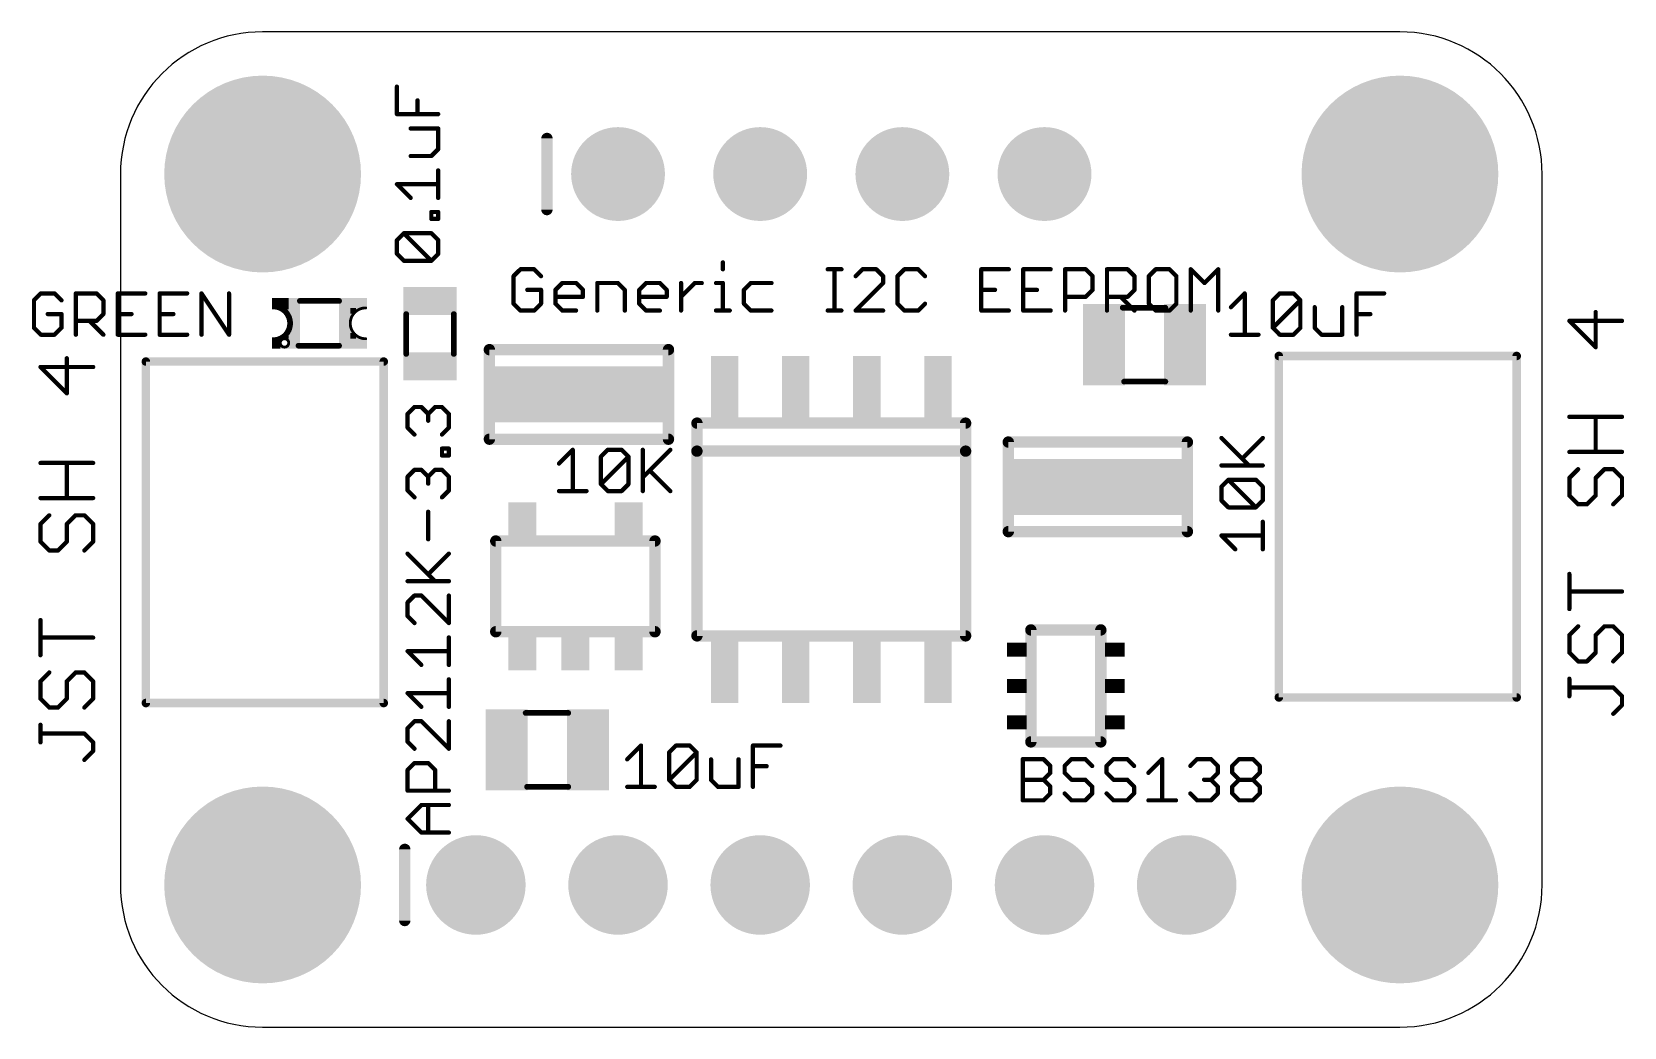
# Model space of a CAD drawing. Extents: x -6.5 to 21.9, y -4.5 to 13.3.
import ezdxf

# ---------------------------------------------------------------- set-up
doc = ezdxf.new("R2010")
doc.units = 0
for name, color, linetype in [('17', 110, 'CONTINUOUS'), ('20', 53, 'CONTINUOUS'), ('27', 4, 'CONTINUOUS'), ('51', 253, 'CONTINUOUS')]:
    doc.layers.add(name, color=color, linetype=linetype)

# ---------------------------------------------------------------- blocks, each defined once
blk = doc.blocks.new('RECT')
blk.add_solid([(-0.5, -0.5), (0.5, -0.5), (-0.5, 0.5), (0.5, 0.5)])
blk = doc.blocks.new('ROUNDP')
at = {"const_width": 0.5}
blk.add_lwpolyline([(0, -0.25, 1), (0, 0.25, 1), (0, -0.25)], format="xyb", dxfattribs=at)

msp = doc.modelspace()

# ---------------------------------------------------------------- linework, layer by layer
at = {"layer": '20'}
for p, q in [((17.907, 13.2715), (-2.413, 13.2715)), ((-4.953, 10.7315), (-4.953, -1.9685)), ((20.447, -1.9685), (20.447, 10.7315)), ((-2.413, -4.5085), (17.907, -4.5085))]:
    msp.add_line(p, q, dxfattribs=at)
for centre, start, end in [((-2.413, 10.7315), 90, 180), ((17.907, 10.7315), 0, 90), ((-2.413, -1.9685), 180, 270), ((17.907, -1.9685), 270, 0)]:
    msp.add_arc(centre, 2.54, start, end, dxfattribs=at)
at = {"layer": '27', "const_width": 0.0762}
for points in [[(-0.0133, 11.8016), (-0.0133, 12.293)], [(0.3553, 11.8016), (0.3553, 12.0473)], [(0.7239, 11.8016), (-0.0133, 11.8016)], [(0.7239, 11.5446), (0.2324, 11.5446)], [(0.7239, 11.176), (0.7239, 11.5446)], [(0.601, 11.0531), (0.7239, 11.176)], [(0.2324, 11.0531), (0.601, 11.0531)], [(0.7239, 10.3047), (0.7239, 10.7962)], [(0.2324, 10.3047), (-0.0133, 10.5505)], [(-0.0133, 10.5505), (0.7239, 10.5505)], [(0.601, 9.9305), (0.601, 10.0534)], [(0.601, 10.0534), (0.7239, 10.0534)], [(0.7239, 9.9305), (0.601, 9.9305)], [(0.7239, 10.0534), (0.7239, 9.9305)], [(-0.0133, 9.5507), (0.1095, 9.6736)], [(0.1095, 9.6736), (0.601, 9.6736)], [(0.601, 9.1821), (0.1095, 9.6736)], [(0.601, 9.6736), (0.7239, 9.5507)], [(-0.0133, 9.305), (-0.0133, 9.5507)], [(0.7239, 9.5507), (0.7239, 9.305)], [(0.1095, 9.1821), (-0.0133, 9.305)], [(0.601, 9.1821), (0.1095, 9.1821)], [(0.7239, 9.305), (0.601, 9.1821)], [(5.8103, 9.1532), (5.8103, 9.0303)], [(2.193, 9.0303), (2.0701, 8.9075)], [(2.0701, 8.9075), (2.0701, 8.416)], [(2.4387, 9.0303), (2.193, 9.0303)], [(2.5616, 8.9075), (2.4387, 9.0303)], [(2.8185, 8.6617), (2.9414, 8.7846)], [(2.9414, 8.7846), (3.1871, 8.7846)], [(3.1871, 8.7846), (3.31, 8.6617)], [(3.5669, 8.2931), (3.5669, 8.7846)], [(3.5669, 8.7846), (3.9355, 8.7846)], [(3.9355, 8.7846), (4.0584, 8.6617)], [(4.3153, 8.6617), (4.4382, 8.7846)], [(4.4382, 8.7846), (4.684, 8.7846)], [(4.684, 8.7846), (4.8068, 8.6617)], [(5.0638, 8.2931), (5.0638, 8.7846)], [(5.0638, 8.5388), (5.3095, 8.7846)], [(5.3095, 8.7846), (5.4324, 8.7846)], [(5.6874, 8.7846), (5.8103, 8.7846)], [(5.8103, 8.7846), (5.8103, 8.2931)], [(6.3093, 8.7846), (6.1864, 8.6617)], [(6.6779, 8.7846), (6.3093, 8.7846)], [(7.6832, 9.0303), (7.929, 9.0303)], [(7.8061, 8.2931), (7.8061, 9.0303)], [(8.305, 9.0303), (8.1822, 8.9075)], [(8.1822, 8.2931), (8.6736, 8.7846)], [(8.5508, 9.0303), (8.305, 9.0303)], [(8.6736, 8.9075), (8.5508, 9.0303)], [(8.6736, 8.7846), (8.6736, 8.9075)], [(9.0534, 9.0303), (8.9306, 8.9075)], [(8.9306, 8.9075), (8.9306, 8.416)], [(9.2992, 9.0303), (9.0534, 9.0303)], [(9.4221, 8.9075), (9.2992, 9.0303)], [(10.9189, 9.0303), (10.4274, 9.0303)], [(10.4274, 9.0303), (10.4274, 8.2931)], [(11.6673, 9.0303), (11.1758, 9.0303)], [(11.1758, 9.0303), (11.1758, 8.2931)], [(11.9242, 8.2931), (11.9242, 9.0303)], [(11.9242, 9.0303), (12.2929, 9.0303)], [(12.2929, 9.0303), (12.4157, 8.9075)], [(12.4157, 8.9075), (12.4157, 8.6617)], [(12.6727, 8.2931), (12.6727, 9.0303)], [(12.6727, 9.0303), (13.0413, 9.0303)], [(13.0413, 9.0303), (13.1641, 8.9075)], [(13.1641, 8.9075), (13.1641, 8.6617)], [(13.5439, 9.0303), (13.4211, 8.9075)], [(13.4211, 8.9075), (13.4211, 8.416)], [(13.7897, 9.0303), (13.5439, 9.0303)], [(13.9126, 8.9075), (13.7897, 9.0303)], [(13.9126, 8.416), (13.9126, 8.9075)], [(14.1695, 8.2931), (14.1695, 9.0303)], [(14.1695, 9.0303), (14.4152, 8.7846)], [(14.4152, 8.7846), (14.661, 9.0303)], [(14.661, 9.0303), (14.661, 8.2931)], [(-6.3751, 8.5985), (-6.498, 8.4757)], [(-6.1294, 8.5985), (-6.3751, 8.5985)], [(-6.0065, 8.4757), (-6.1294, 8.5985)], [(-5.7496, 7.8613), (-5.7496, 8.5985)], [(-5.7496, 8.5985), (-5.381, 8.5985)], [(-5.381, 8.5985), (-5.2581, 8.4757)], [(-4.5097, 8.5985), (-5.0011, 8.5985)], [(-5.0011, 8.5985), (-5.0011, 7.8613)], [(-3.7612, 8.5985), (-4.2527, 8.5985)], [(-4.2527, 8.5985), (-4.2527, 7.8613)], [(-3.5043, 7.8613), (-3.5043, 8.5985)], [(-3.5043, 8.5985), (-3.0128, 7.8613)], [(-3.0128, 7.8613), (-3.0128, 8.5985)], [(2.5616, 8.6617), (2.3158, 8.6617)], [(2.5616, 8.416), (2.5616, 8.6617)], [(2.8185, 8.416), (2.8185, 8.6617)], [(3.31, 8.5388), (2.8185, 8.5388)], [(3.31, 8.6617), (3.31, 8.5388)], [(4.0584, 8.6617), (4.0584, 8.2931)], [(4.3153, 8.416), (4.3153, 8.6617)], [(4.8068, 8.5388), (4.3153, 8.5388)], [(4.8068, 8.6617), (4.8068, 8.5388)], [(6.1864, 8.6617), (6.1864, 8.416)], [(10.4274, 8.6617), (10.6731, 8.6617)], [(11.1758, 8.6617), (11.4216, 8.6617)], [(12.2929, 8.5388), (11.9242, 8.5388)], [(12.4157, 8.6617), (12.2929, 8.5388)], [(13.0413, 8.5388), (12.6727, 8.5388)], [(12.9184, 8.5388), (13.1641, 8.2931)], [(13.1641, 8.6617), (13.0413, 8.5388)], [(14.8879, 8.3528), (15.1337, 8.5985)], [(15.1337, 8.5985), (15.1337, 7.8613)], [(15.6364, 8.4757), (15.7592, 8.5985)], [(15.7592, 8.5985), (16.005, 8.5985)], [(16.005, 8.5985), (16.1278, 8.4757)], [(17.1332, 7.8613), (17.1332, 8.5985)], [(17.1332, 8.5985), (17.6247, 8.5985)], [(-6.498, 8.4757), (-6.498, 7.9842)], [(-6.0065, 8.2299), (-6.2522, 8.2299)], [(-6.0065, 7.9842), (-6.0065, 8.2299)], [(-5.2581, 8.2299), (-5.381, 8.107)], [(-5.2581, 8.4757), (-5.2581, 8.2299)], [(-5.0011, 8.2299), (-4.7554, 8.2299)], [(-4.2527, 8.2299), (-4.007, 8.2299)], [(2.0701, 8.416), (2.193, 8.2931)], [(2.193, 8.2931), (2.4387, 8.2931)], [(2.4387, 8.2931), (2.5616, 8.416)], [(2.9414, 8.2931), (2.8185, 8.416)], [(3.1871, 8.2931), (2.9414, 8.2931)], [(4.4382, 8.2931), (4.3153, 8.416)], [(4.684, 8.2931), (4.4382, 8.2931)], [(5.6874, 8.2931), (5.9332, 8.2931)], [(6.1864, 8.416), (6.3093, 8.2931)], [(6.3093, 8.2931), (6.6779, 8.2931)], [(7.6832, 8.2931), (7.929, 8.2931)], [(8.6736, 8.2931), (8.1822, 8.2931)], [(8.9306, 8.416), (9.0534, 8.2931)], [(9.0534, 8.2931), (9.2992, 8.2931)], [(9.2992, 8.2931), (9.4221, 8.416)], [(10.4274, 8.2931), (10.9189, 8.2931)], [(11.1758, 8.2931), (11.6673, 8.2931)], [(13.4211, 8.416), (13.5439, 8.2931)], [(13.5439, 8.2931), (13.7897, 8.2931)], [(13.7897, 8.2931), (13.9126, 8.416)], [(15.6364, 7.9842), (15.6364, 8.4757)], [(15.6364, 7.9842), (16.1278, 8.4757)], [(16.1278, 8.4757), (16.1278, 7.9842)], [(16.3848, 8.3528), (16.3848, 7.9842)], [(16.8763, 7.8613), (16.8763, 8.3528)], [(17.1332, 8.2299), (17.3789, 8.2299)], [(21.4046, 7.6382), (21.4046, 8.2653)], [(-6.498, 7.9842), (-6.3751, 7.8613)], [(-6.1294, 7.8613), (-6.0065, 7.9842)], [(-5.381, 8.107), (-5.7496, 8.107)], [(-5.5038, 8.107), (-5.2581, 7.8613)], [(15.7592, 7.8613), (15.6364, 7.9842)], [(16.1278, 7.9842), (16.005, 7.8613)], [(16.3848, 7.9842), (16.5076, 7.8613)], [(21.8749, 8.1085), (20.9343, 8.1085)], [(20.9343, 8.1085), (21.4046, 7.6382)], [(-6.3751, 7.8613), (-6.1294, 7.8613)], [(-5.0011, 7.8613), (-4.5097, 7.8613)], [(-4.2527, 7.8613), (-3.7612, 7.8613)], [(14.8879, 7.8613), (15.3794, 7.8613)], [(16.005, 7.8613), (15.7592, 7.8613)], [(16.5076, 7.8613), (16.8763, 7.8613)], [(-5.9114, 6.8141), (-5.9114, 7.4411)], [(-5.4411, 7.2844), (-6.3817, 7.2844)], [(-6.3817, 7.2844), (-5.9114, 6.8141)], [(0.1772, 6.4467), (0.3, 6.5695)], [(0.3, 6.5695), (0.4229, 6.5695)], [(0.4229, 6.5695), (0.5458, 6.4467)], [(0.5458, 6.4467), (0.6687, 6.5695)], [(0.6687, 6.5695), (0.7915, 6.5695)], [(0.7915, 6.5695), (0.9144, 6.4467)], [(0.1772, 6.2009), (0.1772, 6.4467)], [(0.5458, 6.4467), (0.5458, 6.3238)], [(0.9144, 6.4467), (0.9144, 6.2009)], [(20.9343, 6.3943), (21.8749, 6.3943)], [(21.4046, 5.7672), (21.4046, 6.3943)], [(0.3, 6.078), (0.1772, 6.2009)], [(0.9144, 6.2009), (0.7915, 6.078)], [(15.2105, 5.5252), (14.719, 6.0167)], [(15.0876, 5.6481), (15.4562, 6.0167)], [(0.7915, 5.7038), (0.7915, 5.8267)], [(0.7915, 5.8267), (0.9144, 5.8267)], [(0.9144, 5.7038), (0.7915, 5.7038)], [(0.9144, 5.8267), (0.9144, 5.7038)], [(2.8831, 5.5591), (3.1288, 5.8048)], [(3.1288, 5.8048), (3.1288, 5.0676)], [(3.6315, 5.682), (3.7544, 5.8048)], [(3.6315, 5.1905), (3.6315, 5.682)], [(3.6315, 5.1905), (4.123, 5.682)], [(3.7544, 5.8048), (4.0001, 5.8048)], [(4.0001, 5.8048), (4.123, 5.682)], [(4.123, 5.682), (4.123, 5.1905)], [(4.3799, 5.8048), (4.3799, 5.0676)], [(4.3799, 5.3133), (4.8714, 5.8048)], [(21.8749, 5.7672), (20.9343, 5.7672)], [(-6.3817, 5.5701), (-5.4411, 5.5701)], [(-5.9114, 4.943), (-5.9114, 5.5701)], [(0.1772, 5.324), (0.3, 5.4469)], [(0.3, 5.4469), (0.4229, 5.4469)], [(0.4229, 5.4469), (0.5458, 5.324)], [(0.5458, 5.324), (0.6687, 5.4469)], [(0.6687, 5.4469), (0.7915, 5.4469)], [(0.7915, 5.4469), (0.9144, 5.324)], [(4.5028, 5.4362), (4.8714, 5.0676)], [(14.719, 5.5252), (15.4562, 5.5252)], [(21.0911, 5.4587), (20.9343, 5.302)], [(21.4046, 5.302), (21.5614, 5.4587)], [(21.5614, 5.4587), (21.7181, 5.4587)], [(21.7181, 5.4587), (21.8749, 5.302)], [(0.1772, 5.0783), (0.1772, 5.324)], [(0.5458, 5.324), (0.5458, 5.2012)], [(0.9144, 5.324), (0.9144, 5.0783)], [(3.7544, 5.0676), (3.6315, 5.1905)], [(4.123, 5.1905), (4.0001, 5.0676)], [(14.719, 5.1454), (14.8418, 5.2683)], [(14.719, 4.8996), (14.719, 5.1454)], [(14.8418, 5.2683), (15.3333, 5.2683)], [(15.3333, 4.7768), (14.8418, 5.2683)], [(15.3333, 5.2683), (15.4562, 5.1454)], [(15.4562, 5.1454), (15.4562, 4.8996)], [(20.9343, 5.302), (20.9343, 4.9884)], [(21.4046, 4.9884), (21.4046, 5.302)], [(21.8749, 5.302), (21.8749, 4.9884)], [(-5.4411, 4.943), (-6.3817, 4.943)], [(0.3, 4.9554), (0.1772, 5.0783)], [(0.9144, 5.0783), (0.7915, 4.9554)], [(2.8831, 5.0676), (3.3746, 5.0676)], [(4.0001, 5.0676), (3.7544, 5.0676)], [(14.8418, 4.7768), (14.719, 4.8996)], [(15.4562, 4.8996), (15.3333, 4.7768)], [(20.9343, 4.9884), (21.0911, 4.8317)], [(21.0911, 4.8317), (21.2478, 4.8317)], [(21.2478, 4.8317), (21.4046, 4.9884)], [(21.8749, 4.9884), (21.7181, 4.8317)], [(-6.2249, 4.6346), (-6.3817, 4.4778)], [(-5.9114, 4.4778), (-5.7546, 4.6346)], [(-5.7546, 4.6346), (-5.5979, 4.6346)], [(-5.5979, 4.6346), (-5.4411, 4.4778)], [(0.5458, 4.207), (0.5458, 4.6985)], [(15.3333, 4.7768), (14.8418, 4.7768)], [(15.4562, 4.0284), (15.4562, 4.5198)], [(-6.3817, 4.4778), (-6.3817, 4.1643)], [(-5.9114, 4.1643), (-5.9114, 4.4778)], [(-5.4411, 4.4778), (-5.4411, 4.1643)], [(14.9647, 4.0284), (14.719, 4.2741)], [(14.719, 4.2741), (15.4562, 4.2741)], [(-6.3817, 4.1643), (-6.2249, 4.0075)], [(-6.2249, 4.0075), (-6.0682, 4.0075)], [(-6.0682, 4.0075), (-5.9114, 4.1643)], [(-5.4411, 4.1643), (-5.5979, 4.0075)], [(0.6687, 3.4586), (0.1772, 3.9501)], [(0.5458, 3.5815), (0.9144, 3.9501)], [(0.1772, 3.4586), (0.9144, 3.4586)], [(20.9343, 2.9606), (20.9343, 3.5877)], [(0.3, 3.2017), (0.1772, 3.0788)], [(0.4229, 3.2017), (0.3, 3.2017)], [(0.9144, 2.7102), (0.4229, 3.2017)], [(0.9144, 3.2017), (0.9144, 2.7102)], [(21.8749, 3.2742), (20.9343, 3.2742)], [(0.1772, 3.0788), (0.1772, 2.833)], [(0.1772, 2.833), (0.3, 2.7102)], [(-6.3817, 2.1365), (-6.3817, 2.7635)], [(21.0911, 2.6522), (20.9343, 2.4954)], [(21.4046, 2.4954), (21.5614, 2.6522)], [(21.5614, 2.6522), (21.7181, 2.6522)], [(21.7181, 2.6522), (21.8749, 2.4954)], [(-5.4411, 2.45), (-6.3817, 2.45)], [(0.9144, 1.9618), (0.9144, 2.4532)], [(20.9343, 2.4954), (20.9343, 2.1819)], [(21.4046, 2.1819), (21.4046, 2.4954)], [(21.8749, 2.4954), (21.8749, 2.1819)], [(0.4229, 1.9618), (0.1772, 2.2075)], [(0.1772, 2.2075), (0.9144, 2.2075)], [(20.9343, 2.1819), (21.0911, 2.0251)], [(21.0911, 2.0251), (21.2478, 2.0251)], [(21.2478, 2.0251), (21.4046, 2.1819)], [(21.8749, 2.1819), (21.7181, 2.0251)], [(-6.2249, 1.828), (-6.3817, 1.6713)], [(-6.3817, 1.6713), (-6.3817, 1.3577)], [(-5.9114, 1.6713), (-5.7546, 1.828)], [(-5.9114, 1.3577), (-5.9114, 1.6713)], [(-5.7546, 1.828), (-5.5979, 1.828)], [(-5.5979, 1.828), (-5.4411, 1.6713)], [(-5.4411, 1.6713), (-5.4411, 1.3577)], [(0.9144, 1.2133), (0.9144, 1.7048)], [(20.9343, 1.4031), (20.9343, 1.7167)], [(0.4229, 1.2133), (0.1772, 1.4591)], [(0.1772, 1.4591), (0.9144, 1.4591)], [(21.7181, 1.5599), (20.9343, 1.5599)], [(21.8749, 1.4031), (21.7181, 1.5599)], [(21.8749, 1.2464), (21.8749, 1.4031)], [(-6.3817, 1.3577), (-6.2249, 1.201)], [(-6.2249, 1.201), (-6.0682, 1.201)], [(-6.0682, 1.201), (-5.9114, 1.3577)], [(-5.4411, 1.3577), (-5.5979, 1.201)], [(21.7181, 1.0896), (21.8749, 1.2464)], [(-6.3817, 0.579), (-6.3817, 0.8925)], [(0.3, 0.9564), (0.1772, 0.8335)], [(0.1772, 0.8335), (0.1772, 0.5878)], [(0.4229, 0.9564), (0.3, 0.9564)], [(0.9144, 0.4649), (0.4229, 0.9564)], [(0.9144, 0.9564), (0.9144, 0.4649)], [(-5.5979, 0.7357), (-6.3817, 0.7357)], [(-5.4411, 0.579), (-5.5979, 0.7357)], [(-5.4411, 0.4222), (-5.4411, 0.579)], [(0.1772, 0.5878), (0.3, 0.4649)], [(-5.5979, 0.2654), (-5.4411, 0.4222)], [(4.1021, 0.2756), (4.3478, 0.5213)], [(4.3478, 0.5213), (4.3478, -0.2159)], [(4.8505, 0.3985), (4.9734, 0.5213)], [(4.8505, -0.093), (4.8505, 0.3985)], [(4.8505, -0.093), (5.342, 0.3985)], [(4.9734, 0.5213), (5.2191, 0.5213)], [(5.2191, 0.5213), (5.342, 0.3985)], [(5.342, 0.3985), (5.342, -0.093)], [(5.5989, 0.2756), (5.5989, -0.093)], [(6.0904, -0.2159), (6.0904, 0.2756)], [(6.3473, -0.2159), (6.3473, 0.5213)], [(6.3473, 0.5213), (6.8388, 0.5213)], [(11.1686, -0.4572), (11.1686, 0.28)], [(11.1686, 0.28), (11.5372, 0.28)], [(11.5372, 0.28), (11.6601, 0.1572)], [(12.0399, 0.28), (11.917, 0.1572)], [(12.2856, 0.28), (12.0399, 0.28)], [(12.4085, 0.1572), (12.2856, 0.28)], [(12.7883, 0.28), (12.6654, 0.1572)], [(13.0341, 0.28), (12.7883, 0.28)], [(13.1569, 0.1572), (13.0341, 0.28)], [(13.4139, 0.0343), (13.6596, 0.28)], [(13.6596, 0.28), (13.6596, -0.4572)], [(14.1623, 0.1572), (14.2851, 0.28)], [(14.2851, 0.28), (14.5309, 0.28)], [(14.5309, 0.28), (14.6538, 0.1572)], [(14.9107, 0.1572), (15.0336, 0.28)], [(15.0336, 0.28), (15.2793, 0.28)], [(15.2793, 0.28), (15.4022, 0.1572)], [(0.1772, 0.0851), (0.3, 0.208)], [(0.1772, -0.2835), (0.1772, 0.0851)], [(0.3, 0.208), (0.5458, 0.208)], [(0.5458, 0.208), (0.6687, 0.0851)], [(0.6687, 0.0851), (0.6687, -0.2835)], [(6.3473, 0.1527), (6.5931, 0.1527)], [(11.6601, 0.0343), (11.5372, -0.0886)], [(11.6601, 0.1572), (11.6601, 0.0343)], [(11.917, 0.1572), (11.917, 0.0343)], [(11.917, 0.0343), (12.0399, -0.0886)], [(12.6654, 0.1572), (12.6654, 0.0343)], [(12.6654, 0.0343), (12.7883, -0.0886)], [(14.6538, 0.0343), (14.5309, -0.0886)], [(14.6538, 0.1572), (14.6538, 0.0343)], [(14.9107, 0.0343), (14.9107, 0.1572)], [(15.0336, -0.0886), (14.9107, 0.0343)], [(15.4022, 0.0343), (15.2793, -0.0886)], [(15.4022, 0.1572), (15.4022, 0.0343)], [(0.9144, -0.2835), (0.1772, -0.2835)], [(4.1021, -0.2159), (4.5936, -0.2159)], [(4.9734, -0.2159), (4.8505, -0.093)], [(5.2191, -0.2159), (4.9734, -0.2159)], [(5.342, -0.093), (5.2191, -0.2159)], [(5.5989, -0.093), (5.7218, -0.2159)], [(5.7218, -0.2159), (6.0904, -0.2159)], [(11.1686, -0.0886), (11.5372, -0.0886)], [(11.5372, -0.0886), (11.6601, -0.2115)], [(11.6601, -0.2115), (11.6601, -0.3343)], [(12.0399, -0.0886), (12.2856, -0.0886)], [(12.2856, -0.0886), (12.4085, -0.2115)], [(12.4085, -0.2115), (12.4085, -0.3343)], [(12.7883, -0.0886), (13.0341, -0.0886)], [(13.0341, -0.0886), (13.1569, -0.2115)], [(13.1569, -0.2115), (13.1569, -0.3343)], [(14.5309, -0.0886), (14.408, -0.0886)], [(14.5309, -0.0886), (14.6538, -0.2115)], [(14.6538, -0.2115), (14.6538, -0.3343)], [(14.9107, -0.2115), (15.0336, -0.0886)], [(14.9107, -0.3343), (14.9107, -0.2115)], [(15.0336, -0.0886), (15.2793, -0.0886)], [(15.2793, -0.0886), (15.4022, -0.2115)], [(15.4022, -0.2115), (15.4022, -0.3343)], [(0.1772, -0.7862), (0.4229, -0.5404)], [(0.4229, -0.5404), (0.9144, -0.5404)], [(0.5458, -1.0319), (0.5458, -0.5404)], [(11.5372, -0.4572), (11.1686, -0.4572)], [(11.6601, -0.3343), (11.5372, -0.4572)], [(12.0399, -0.4572), (11.917, -0.3343)], [(12.2856, -0.4572), (12.0399, -0.4572)], [(12.4085, -0.3343), (12.2856, -0.4572)], [(12.7883, -0.4572), (12.6654, -0.3343)], [(13.0341, -0.4572), (12.7883, -0.4572)], [(13.1569, -0.3343), (13.0341, -0.4572)], [(13.4139, -0.4572), (13.9053, -0.4572)], [(14.2851, -0.4572), (14.1623, -0.3343)], [(14.5309, -0.4572), (14.2851, -0.4572)], [(14.6538, -0.3343), (14.5309, -0.4572)], [(15.0336, -0.4572), (14.9107, -0.3343)], [(15.2793, -0.4572), (15.0336, -0.4572)], [(15.4022, -0.3343), (15.2793, -0.4572)], [(0.4229, -1.0319), (0.1772, -0.7862)], [(0.9144, -1.0319), (0.4229, -1.0319)]]:
    msp.add_lwpolyline(points, dxfattribs=at)
at = {"layer": '27', "const_width": 0.0381}
for points in [[(0.0057, 12.293, 1), (-0.0324, 12.293)], [(0.3743, 12.0473, 1), (0.3362, 12.0473)], [(-0.0133, 11.8206, 1), (-0.0133, 11.7825)], [(-0.0324, 11.8016, 1), (0.0057, 11.8016)], [(0.3362, 11.8016, 1), (0.3743, 11.8016)], [(0.7239, 11.7825, 1), (0.7239, 11.8206)], [(0.2324, 11.5637, 1), (0.2324, 11.5256)], [(0.7429, 11.5446, 1), (0.7048, 11.5446)], [(0.7239, 11.5256, 1), (0.7239, 11.5637)], [(0.7048, 11.176, 1), (0.7429, 11.176)], [(0.7374, 11.1625, 1), (0.7104, 11.1895)], [(0.2324, 11.0722, 1), (0.2324, 11.0341)], [(0.5876, 11.0666, 1), (0.6145, 11.0397)], [(0.601, 11.0341, 1), (0.601, 11.0722)], [(0.7429, 10.7962, 1), (0.7048, 10.7962)], [(0.0001, 10.5639, 1), (-0.0268, 10.537)], [(-0.0133, 10.5695, 1), (-0.0133, 10.5314)], [(0.7239, 10.5314, 1), (0.7239, 10.5695)], [(0.2189, 10.2913, 1), (0.2459, 10.3182)], [(0.7048, 10.3047, 1), (0.7429, 10.3047)], [(0.6201, 10.0534, 1), (0.582, 10.0534)], [(0.601, 10.0724, 1), (0.601, 10.0343)], [(0.601, 9.9496, 1), (0.601, 9.9115)], [(0.7429, 10.0534, 1), (0.7048, 10.0534)], [(0.7239, 10.0343, 1), (0.7239, 10.0724)], [(0.7239, 9.9115, 1), (0.7239, 9.9496)], [(0.1095, 9.6926, 1), (0.1095, 9.6545)], [(0.123, 9.6871, 1), (0.0961, 9.6601)], [(0.123, 9.6601, 1), (0.0961, 9.6871)], [(0.582, 9.9305, 1), (0.6201, 9.9305)], [(0.6145, 9.6871, 1), (0.5876, 9.6601)], [(0.601, 9.6545, 1), (0.601, 9.6926)], [(0.7048, 9.9305, 1), (0.7429, 9.9305)], [(-0.0268, 9.5642, 1), (0.0001, 9.5372)], [(0.0057, 9.5507, 1), (-0.0324, 9.5507)], [(0.7429, 9.5507, 1), (0.7048, 9.5507)], [(0.7104, 9.5372, 1), (0.7374, 9.5642)], [(0.0001, 9.3184, 1), (-0.0268, 9.2915)], [(-0.0324, 9.305, 1), (0.0057, 9.305)], [(0.1095, 9.2012, 1), (0.1095, 9.1631)], [(0.0961, 9.1686, 1), (0.123, 9.1956)], [(0.5876, 9.1956, 1), (0.6145, 9.1686)], [(0.5876, 9.1686, 1), (0.6145, 9.1956)], [(0.601, 9.1631, 1), (0.601, 9.2012)], [(0.7048, 9.305, 1), (0.7429, 9.305)], [(0.7374, 9.2915, 1), (0.7104, 9.3184)], [(5.8294, 9.1532, 1), (5.7913, 9.1532)], [(2.0892, 8.9075, 1), (2.0511, 8.9075)], [(2.0566, 8.9209, 1), (2.0836, 8.894)], [(2.193, 9.0494, 1), (2.193, 9.0113)], [(2.2064, 9.0169, 1), (2.1795, 9.0438)], [(2.4522, 9.0438, 1), (2.4252, 9.0169)], [(2.4387, 9.0113, 1), (2.4387, 9.0494)], [(2.5481, 8.894, 1), (2.5751, 8.9209)], [(2.9414, 8.8036, 1), (2.9414, 8.7655)], [(2.9549, 8.7711, 1), (2.9279, 8.7981)], [(3.2006, 8.7981, 1), (3.1737, 8.7711)], [(3.1871, 8.7655, 1), (3.1871, 8.8036)], [(3.586, 8.7846, 1), (3.5479, 8.7846)], [(3.5669, 8.8036, 1), (3.5669, 8.7655)], [(3.949, 8.7981, 1), (3.9221, 8.7711)], [(3.9355, 8.7655, 1), (3.9355, 8.8036)], [(4.4382, 8.8036, 1), (4.4382, 8.7655)], [(4.4517, 8.7711, 1), (4.4247, 8.7981)], [(4.6974, 8.7981, 1), (4.6705, 8.7711)], [(4.684, 8.7655, 1), (4.684, 8.8036)], [(5.0828, 8.7846, 1), (5.0447, 8.7846)], [(5.3095, 8.8036, 1), (5.3095, 8.7655)], [(5.323, 8.7711, 1), (5.296, 8.7981)], [(5.4324, 8.7655, 1), (5.4324, 8.8036)], [(5.6874, 8.8036, 1), (5.6874, 8.7655)], [(5.7913, 9.0303, 1), (5.8294, 9.0303)], [(5.8294, 8.7846, 1), (5.7913, 8.7846)], [(5.8103, 8.7655, 1), (5.8103, 8.8036)], [(6.3093, 8.8036, 1), (6.3093, 8.7655)], [(6.3227, 8.7711, 1), (6.2958, 8.7981)], [(6.6779, 8.7655, 1), (6.6779, 8.8036)], [(7.6832, 9.0494, 1), (7.6832, 9.0113)], [(7.8251, 9.0303, 1), (7.787, 9.0303)], [(7.929, 9.0113, 1), (7.929, 9.0494)], [(8.1687, 8.9209, 1), (8.1956, 8.894)], [(8.305, 9.0494, 1), (8.305, 9.0113)], [(8.3185, 9.0169, 1), (8.2916, 9.0438)], [(8.5642, 9.0438, 1), (8.5373, 9.0169)], [(8.5508, 9.0113, 1), (8.5508, 9.0494)], [(8.6927, 8.9075, 1), (8.6546, 8.9075)], [(8.6602, 8.894, 1), (8.6871, 8.9209)], [(8.6871, 8.7711, 1), (8.6602, 8.7981)], [(8.9496, 8.9075, 1), (8.9115, 8.9075)], [(8.9171, 8.9209, 1), (8.944, 8.894)], [(9.0534, 9.0494, 1), (9.0534, 9.0113)], [(9.0669, 9.0169, 1), (9.04, 9.0438)], [(9.3127, 9.0438, 1), (9.2857, 9.0169)], [(9.2992, 9.0113, 1), (9.2992, 9.0494)], [(9.4086, 8.894, 1), (9.4355, 8.9209)], [(10.4274, 9.0494, 1), (10.4274, 9.0113)], [(10.4465, 9.0303, 1), (10.4084, 9.0303)], [(10.9189, 9.0113, 1), (10.9189, 9.0494)], [(11.1758, 9.0494, 1), (11.1758, 9.0113)], [(11.1949, 9.0303, 1), (11.1568, 9.0303)], [(11.6673, 9.0113, 1), (11.6673, 9.0494)], [(11.9242, 9.0494, 1), (11.9242, 9.0113)], [(11.9433, 9.0303, 1), (11.9052, 9.0303)], [(12.3063, 9.0438, 1), (12.2794, 9.0169)], [(12.2929, 9.0113, 1), (12.2929, 9.0494)], [(12.4348, 8.9075, 1), (12.3967, 8.9075)], [(12.4023, 8.894, 1), (12.4292, 8.9209)], [(12.6727, 9.0494, 1), (12.6727, 9.0113)], [(12.6917, 9.0303, 1), (12.6536, 9.0303)], [(13.0547, 9.0438, 1), (13.0278, 9.0169)], [(13.0413, 9.0113, 1), (13.0413, 9.0494)], [(13.1832, 8.9075, 1), (13.1451, 8.9075)], [(13.1507, 8.894, 1), (13.1776, 8.9209)], [(13.4401, 8.9075, 1), (13.402, 8.9075)], [(13.4076, 8.9209, 1), (13.4345, 8.894)], [(13.5439, 9.0494, 1), (13.5439, 9.0113)], [(13.5574, 9.0169, 1), (13.5305, 9.0438)], [(13.8032, 9.0438, 1), (13.7762, 9.0169)], [(13.7897, 9.0113, 1), (13.7897, 9.0494)], [(13.9316, 8.9075, 1), (13.8935, 8.9075)], [(13.8991, 8.894, 1), (13.926, 8.9209)], [(14.1885, 9.0303, 1), (14.1504, 9.0303)], [(14.183, 9.0438, 1), (14.156, 9.0169)], [(14.68, 9.0303, 1), (14.6419, 9.0303)], [(14.6744, 9.0169, 1), (14.6475, 9.0438)], [(-6.3751, 8.6176, 1), (-6.3751, 8.5795)], [(-6.3616, 8.5851, 1), (-6.3886, 8.612)], [(-6.1159, 8.612, 1), (-6.1428, 8.5851)], [(-6.1294, 8.5795, 1), (-6.1294, 8.6176)], [(-5.7305, 8.5985, 1), (-5.7686, 8.5985)], [(-5.7496, 8.6176, 1), (-5.7496, 8.5795)], [(-5.3675, 8.612, 1), (-5.3944, 8.5851)], [(-5.381, 8.5795, 1), (-5.381, 8.6176)], [(-4.9821, 8.5985, 1), (-5.0202, 8.5985)], [(-5.0011, 8.6176, 1), (-5.0011, 8.5795)], [(-4.5097, 8.5795, 1), (-4.5097, 8.6176)], [(-4.2527, 8.6176, 1), (-4.2527, 8.5795)], [(-4.2337, 8.5985, 1), (-4.2718, 8.5985)], [(-3.7612, 8.5795, 1), (-3.7612, 8.6176)], [(-3.4853, 8.5985, 1), (-3.5234, 8.5985)], [(-3.4885, 8.6091, 1), (-3.5202, 8.588)], [(-2.9938, 8.5985, 1), (-3.0319, 8.5985)], [(2.3158, 8.6808, 1), (2.3158, 8.6427)], [(2.5806, 8.6617, 1), (2.5425, 8.6617)], [(2.5616, 8.6427, 1), (2.5616, 8.6808)], [(2.805, 8.6752, 1), (2.832, 8.6482)], [(2.8185, 8.5579, 1), (2.8185, 8.5198)], [(2.8376, 8.6617, 1), (2.7995, 8.6617)], [(3.3291, 8.6617, 1), (3.291, 8.6617)], [(3.291, 8.5388, 1), (3.3291, 8.5388)], [(3.2965, 8.6482, 1), (3.3235, 8.6752)], [(3.31, 8.5198, 1), (3.31, 8.5579)], [(4.0775, 8.6617, 1), (4.0394, 8.6617)], [(4.0449, 8.6482, 1), (4.0719, 8.6752)], [(4.3344, 8.6617, 1), (4.2963, 8.6617)], [(4.3019, 8.6752, 1), (4.3288, 8.6482)], [(4.3153, 8.5579, 1), (4.3153, 8.5198)], [(4.8259, 8.6617, 1), (4.7878, 8.6617)], [(4.7878, 8.5388, 1), (4.8259, 8.5388)], [(4.7934, 8.6482, 1), (4.8203, 8.6752)], [(4.8068, 8.5198, 1), (4.8068, 8.5579)], [(5.0503, 8.5523, 1), (5.0772, 8.5254)], [(6.2054, 8.6617, 1), (6.1673, 8.6617)], [(6.1729, 8.6752, 1), (6.1999, 8.6482)], [(8.6546, 8.7846, 1), (8.6927, 8.7846)], [(10.4274, 8.6808, 1), (10.4274, 8.6427)], [(10.6731, 8.6427, 1), (10.6731, 8.6808)], [(11.1758, 8.6808, 1), (11.1758, 8.6427)], [(11.4216, 8.6427, 1), (11.4216, 8.6808)], [(11.9242, 8.5579, 1), (11.9242, 8.5198)], [(12.2794, 8.5523, 1), (12.3063, 8.5254)], [(12.2929, 8.5198, 1), (12.2929, 8.5579)], [(12.3967, 8.6617, 1), (12.4348, 8.6617)], [(12.4292, 8.6482, 1), (12.4023, 8.6752)], [(12.6727, 8.5579, 1), (12.6727, 8.5198)], [(12.9319, 8.5523, 1), (12.9049, 8.5254)], [(13.0278, 8.5523, 1), (13.0547, 8.5254)], [(13.0413, 8.5198, 1), (13.0413, 8.5579)], [(13.1451, 8.6617, 1), (13.1832, 8.6617)], [(13.1776, 8.6482, 1), (13.1507, 8.6752)], [(14.4018, 8.7981, 1), (14.4287, 8.7711)], [(14.4018, 8.7711, 1), (14.4287, 8.7981)], [(15.1527, 8.5985, 1), (15.1146, 8.5985)], [(15.1471, 8.5851, 1), (15.1202, 8.612)], [(15.7592, 8.6176, 1), (15.7592, 8.5795)], [(15.7727, 8.5851, 1), (15.7458, 8.612)], [(16.0184, 8.612, 1), (15.9915, 8.5851)], [(16.005, 8.5795, 1), (16.005, 8.6176)], [(17.1522, 8.5985, 1), (17.1141, 8.5985)], [(17.1332, 8.6176, 1), (17.1332, 8.5795)], [(17.6247, 8.5795, 1), (17.6247, 8.6176)], [(-6.4789, 8.4757, 1), (-6.517, 8.4757)], [(-6.5114, 8.4891, 1), (-6.4845, 8.4622)], [(-6.2522, 8.249, 1), (-6.2522, 8.2109)], [(-5.9874, 8.2299, 1), (-6.0255, 8.2299)], [(-6.02, 8.4622, 1), (-5.993, 8.4891)], [(-6.0065, 8.2109, 1), (-6.0065, 8.249)], [(-5.239, 8.4757, 1), (-5.2771, 8.4757)], [(-5.2715, 8.4622, 1), (-5.2446, 8.4891)], [(-5.2446, 8.2164, 1), (-5.2715, 8.2434)], [(-5.0011, 8.249, 1), (-5.0011, 8.2109)], [(-4.7554, 8.2109, 1), (-4.7554, 8.249)], [(-4.2527, 8.249, 1), (-4.2527, 8.2109)], [(-4.007, 8.2109, 1), (-4.007, 8.249)], [(2.0836, 8.4294, 1), (2.0566, 8.4025)], [(2.0511, 8.416, 1), (2.0892, 8.416)], [(2.193, 8.3122, 1), (2.193, 8.2741)], [(2.1795, 8.2796, 1), (2.2064, 8.3066)], [(2.4252, 8.3066, 1), (2.4522, 8.2796)], [(2.4387, 8.2741, 1), (2.4387, 8.3122)], [(2.5425, 8.416, 1), (2.5806, 8.416)], [(2.5751, 8.4025, 1), (2.5481, 8.4294)], [(2.832, 8.4294, 1), (2.805, 8.4025)], [(2.7995, 8.416, 1), (2.8376, 8.416)], [(2.9414, 8.3122, 1), (2.9414, 8.2741)], [(2.9279, 8.2796, 1), (2.9549, 8.3066)], [(3.1871, 8.2741, 1), (3.1871, 8.3122)], [(3.5479, 8.2931, 1), (3.586, 8.2931)], [(4.0394, 8.2931, 1), (4.0775, 8.2931)], [(4.2963, 8.416, 1), (4.3344, 8.416)], [(4.3288, 8.4294, 1), (4.3019, 8.4025)], [(4.4382, 8.3122, 1), (4.4382, 8.2741)], [(4.4247, 8.2796, 1), (4.4517, 8.3066)], [(4.684, 8.2741, 1), (4.684, 8.3122)], [(5.0447, 8.2931, 1), (5.0828, 8.2931)], [(5.6874, 8.3122, 1), (5.6874, 8.2741)], [(5.7913, 8.2931, 1), (5.8294, 8.2931)], [(5.9332, 8.2741, 1), (5.9332, 8.3122)], [(6.1673, 8.416, 1), (6.2054, 8.416)], [(6.1999, 8.4294, 1), (6.1729, 8.4025)], [(6.3093, 8.3122, 1), (6.3093, 8.2741)], [(6.2958, 8.2796, 1), (6.3227, 8.3066)], [(6.6779, 8.2741, 1), (6.6779, 8.3122)], [(7.6832, 8.3122, 1), (7.6832, 8.2741)], [(7.787, 8.2931, 1), (7.8251, 8.2931)], [(7.929, 8.2741, 1), (7.929, 8.3122)], [(8.1687, 8.3066, 1), (8.1956, 8.2796)], [(8.1822, 8.3122, 1), (8.1822, 8.2741)], [(8.6736, 8.2741, 1), (8.6736, 8.3122)], [(8.944, 8.4294, 1), (8.9171, 8.4025)], [(8.9115, 8.416, 1), (8.9496, 8.416)], [(9.0534, 8.3122, 1), (9.0534, 8.2741)], [(9.04, 8.2796, 1), (9.0669, 8.3066)], [(9.2857, 8.3066, 1), (9.3127, 8.2796)], [(9.2992, 8.2741, 1), (9.2992, 8.3122)], [(9.4355, 8.4025, 1), (9.4086, 8.4294)], [(10.4274, 8.3122, 1), (10.4274, 8.2741)], [(10.4084, 8.2931, 1), (10.4465, 8.2931)], [(10.9189, 8.2741, 1), (10.9189, 8.3122)], [(11.1758, 8.3122, 1), (11.1758, 8.2741)], [(11.1568, 8.2931, 1), (11.1949, 8.2931)], [(11.6673, 8.2741, 1), (11.6673, 8.3122)], [(11.9052, 8.2931, 1), (11.9433, 8.2931)], [(12.6536, 8.2931, 1), (12.6917, 8.2931)], [(13.1507, 8.2796, 1), (13.1776, 8.3066)], [(13.402, 8.416, 1), (13.4401, 8.416)], [(13.4345, 8.4294, 1), (13.4076, 8.4025)], [(13.5439, 8.3122, 1), (13.5439, 8.2741)], [(13.5305, 8.2796, 1), (13.5574, 8.3066)], [(13.7762, 8.3066, 1), (13.8032, 8.2796)], [(13.7897, 8.2741, 1), (13.7897, 8.3122)], [(13.8935, 8.416, 1), (13.9316, 8.416)], [(13.926, 8.4025, 1), (13.8991, 8.4294)], [(14.1504, 8.2931, 1), (14.1885, 8.2931)], [(14.6419, 8.2931, 1), (14.68, 8.2931)], [(14.8745, 8.3663, 1), (14.9014, 8.3393)], [(15.6554, 8.4757, 1), (15.6173, 8.4757)], [(15.6229, 8.4891, 1), (15.6498, 8.4622)], [(16.1469, 8.4757, 1), (16.1088, 8.4757)], [(16.1413, 8.4622, 1), (16.1144, 8.4891)], [(16.1144, 8.4622, 1), (16.1413, 8.4891)], [(16.4038, 8.3528, 1), (16.3657, 8.3528)], [(16.8953, 8.3528, 1), (16.8572, 8.3528)], [(17.1332, 8.249, 1), (17.1332, 8.2109)], [(17.3789, 8.2109, 1), (17.3789, 8.249)], [(21.4237, 8.2653, 1), (21.3856, 8.2653)], [(-6.517, 7.9842, 1), (-6.4789, 7.9842)], [(-6.4845, 7.9976, 1), (-6.5114, 7.9707)], [(-6.0255, 7.9842, 1), (-5.9874, 7.9842)], [(-5.993, 7.9707, 1), (-6.02, 7.9976)], [(-5.7496, 8.1261, 1), (-5.7496, 8.088)], [(-5.4904, 8.1205, 1), (-5.5173, 8.0936)], [(-5.3944, 8.1205, 1), (-5.3675, 8.0936)], [(-5.381, 8.088, 1), (-5.381, 8.1261)], [(-5.2771, 8.2299, 1), (-5.239, 8.2299)], [(15.6498, 7.9976, 1), (15.6229, 7.9707)], [(15.6229, 7.9976, 1), (15.6498, 7.9707)], [(15.6173, 7.9842, 1), (15.6554, 7.9842)], [(16.1088, 7.9842, 1), (16.1469, 7.9842)], [(16.1413, 7.9707, 1), (16.1144, 7.9976)], [(16.3982, 7.9976, 1), (16.3713, 7.9707)], [(16.3657, 7.9842, 1), (16.4038, 7.9842)], [(20.9478, 8.122, 1), (20.9208, 8.0951)], [(20.9343, 8.1276, 1), (20.9343, 8.0895)], [(21.8749, 8.0895, 1), (21.8749, 8.1276)], [(-6.3751, 7.8803, 1), (-6.3751, 7.8422)], [(-6.3886, 7.8478, 1), (-6.3616, 7.8748)], [(-6.1428, 7.8748, 1), (-6.1159, 7.8478)], [(-6.1294, 7.8422, 1), (-6.1294, 7.8803)], [(-5.7686, 7.8613, 1), (-5.7305, 7.8613)], [(-5.2715, 7.8478, 1), (-5.2446, 7.8748)], [(-5.0202, 7.8613, 1), (-4.9821, 7.8613)], [(-5.0011, 7.8803, 1), (-5.0011, 7.8422)], [(-4.5097, 7.8422, 1), (-4.5097, 7.8803)], [(-4.2527, 7.8803, 1), (-4.2527, 7.8422)], [(-4.2718, 7.8613, 1), (-4.2337, 7.8613)], [(-3.7612, 7.8422, 1), (-3.7612, 7.8803)], [(-3.5234, 7.8613, 1), (-3.4853, 7.8613)], [(-3.0319, 7.8613, 1), (-2.9938, 7.8613)], [(-3.0287, 7.8507, 1), (-2.997, 7.8719)], [(14.8879, 7.8803, 1), (14.8879, 7.8422)], [(15.1146, 7.8613, 1), (15.1527, 7.8613)], [(15.3794, 7.8422, 1), (15.3794, 7.8803)], [(15.7592, 7.8803, 1), (15.7592, 7.8422)], [(15.7458, 7.8478, 1), (15.7727, 7.8748)], [(15.9915, 7.8748, 1), (16.0184, 7.8478)], [(16.005, 7.8422, 1), (16.005, 7.8803)], [(16.5076, 7.8803, 1), (16.5076, 7.8422)], [(16.4942, 7.8478, 1), (16.5211, 7.8748)], [(16.8572, 7.8613, 1), (16.8953, 7.8613)], [(16.8763, 7.8422, 1), (16.8763, 7.8803)], [(17.1141, 7.8613, 1), (17.1522, 7.8613)], [(-5.8924, 7.4411, 1), (-5.9305, 7.4411)], [(21.3856, 7.6382, 1), (21.4237, 7.6382)], [(21.3911, 7.6248, 1), (21.4181, 7.6517)], [(-6.3682, 7.2978, 1), (-6.3952, 7.2709)], [(-6.3817, 7.3034, 1), (-6.3817, 7.2653)], [(-5.4411, 7.2653, 1), (-5.4411, 7.3034)], [(-5.9305, 6.8141, 1), (-5.8924, 6.8141)], [(-5.9249, 6.8006, 1), (-5.8979, 6.8275)], [(0.3, 6.5886, 1), (0.3, 6.5505)], [(0.3135, 6.5561, 1), (0.2866, 6.583)], [(0.4364, 6.583, 1), (0.4094, 6.5561)], [(0.4229, 6.5505, 1), (0.4229, 6.5886)], [(0.6687, 6.5886, 1), (0.6687, 6.5505)], [(0.6821, 6.5561, 1), (0.6552, 6.583)], [(0.805, 6.583, 1), (0.7781, 6.5561)], [(0.7915, 6.5505, 1), (0.7915, 6.5886)], [(0.1962, 6.4467, 1), (0.1581, 6.4467)], [(0.1637, 6.4601, 1), (0.1906, 6.4332)], [(0.5648, 6.4467, 1), (0.5267, 6.4467)], [(0.5267, 6.3238, 1), (0.5648, 6.3238)], [(0.5323, 6.4601, 1), (0.5593, 6.4332)], [(0.5323, 6.4332, 1), (0.5593, 6.4601)], [(0.9335, 6.4467, 1), (0.8953, 6.4467)], [(0.9009, 6.4332, 1), (0.9279, 6.4601)], [(20.9343, 6.4133, 1), (20.9343, 6.3752)], [(21.4237, 6.3943, 1), (21.3856, 6.3943)], [(21.8749, 6.3752, 1), (21.8749, 6.4133)], [(0.1906, 6.2144, 1), (0.1637, 6.1874)], [(0.1581, 6.2009, 1), (0.1962, 6.2009)], [(0.2866, 6.0646, 1), (0.3135, 6.0915)], [(0.7781, 6.0915, 1), (0.805, 6.0646)], [(0.8953, 6.2009, 1), (0.9335, 6.2009)], [(0.9279, 6.1874, 1), (0.9009, 6.2144)], [(14.7324, 6.0301, 1), (14.7055, 6.0032)], [(15.4697, 6.0032, 1), (15.4427, 6.0301)], [(0.8106, 5.8267, 1), (0.7725, 5.8267)], [(0.7915, 5.8458, 1), (0.7915, 5.8077)], [(0.7915, 5.7229, 1), (0.7915, 5.6848)], [(0.7725, 5.7038, 1), (0.8106, 5.7038)], [(0.9335, 5.8267, 1), (0.8953, 5.8267)], [(0.8953, 5.7038, 1), (0.9335, 5.7038)], [(0.9144, 5.8077, 1), (0.9144, 5.8458)], [(0.9144, 5.6848, 1), (0.9144, 5.7229)], [(3.1479, 5.8048, 1), (3.1098, 5.8048)], [(3.1423, 5.7914, 1), (3.1154, 5.8183)], [(3.6506, 5.682, 1), (3.6125, 5.682)], [(3.618, 5.6954, 1), (3.645, 5.6685)], [(3.7544, 5.8239, 1), (3.7544, 5.7858)], [(3.7679, 5.7914, 1), (3.7409, 5.8183)], [(4.0136, 5.8183, 1), (3.9867, 5.7914)], [(4.0001, 5.7858, 1), (4.0001, 5.8239)], [(4.1421, 5.682, 1), (4.104, 5.682)], [(4.1365, 5.6685, 1), (4.1095, 5.6954)], [(4.1095, 5.6685, 1), (4.1365, 5.6954)], [(4.399, 5.8048, 1), (4.3609, 5.8048)], [(4.8849, 5.7914, 1), (4.8579, 5.8183)], [(20.9343, 5.7862, 1), (20.9343, 5.7481)], [(21.3856, 5.7672, 1), (21.4237, 5.7672)], [(21.8749, 5.7481, 1), (21.8749, 5.7862)], [(-6.3817, 5.5892, 1), (-6.3817, 5.5511)], [(-5.8924, 5.5701, 1), (-5.9305, 5.5701)], [(-5.4411, 5.5511, 1), (-5.4411, 5.5892)], [(0.3, 5.466, 1), (0.3, 5.4279)], [(0.3135, 5.4334, 1), (0.2866, 5.4604)], [(0.4364, 5.4604, 1), (0.4094, 5.4334)], [(0.4229, 5.4279, 1), (0.4229, 5.466)], [(0.6687, 5.466, 1), (0.6687, 5.4279)], [(0.6821, 5.4334, 1), (0.6552, 5.4604)], [(0.805, 5.4604, 1), (0.7781, 5.4334)], [(0.7915, 5.4279, 1), (0.7915, 5.466)], [(2.8696, 5.5726, 1), (2.8966, 5.5456)], [(4.5163, 5.4497, 1), (4.4893, 5.4227)], [(14.719, 5.5442, 1), (14.719, 5.5061)], [(15.0741, 5.6615, 1), (15.1011, 5.6346)], [(15.197, 5.5117, 1), (15.2239, 5.5387)], [(15.4562, 5.5061, 1), (15.4562, 5.5442)], [(21.1045, 5.4453, 1), (21.0776, 5.4722)], [(21.5614, 5.4778, 1), (21.5614, 5.4397)], [(21.5748, 5.4453, 1), (21.5479, 5.4722)], [(21.7316, 5.4722, 1), (21.7047, 5.4453)], [(21.7181, 5.4397, 1), (21.7181, 5.4778)], [(0.1962, 5.324, 1), (0.1581, 5.324)], [(0.1637, 5.3375, 1), (0.1906, 5.3106)], [(0.5648, 5.324, 1), (0.5267, 5.324)], [(0.5267, 5.2012, 1), (0.5648, 5.2012)], [(0.5323, 5.3375, 1), (0.5593, 5.3106)], [(0.5323, 5.3106, 1), (0.5593, 5.3375)], [(0.9335, 5.324, 1), (0.8953, 5.324)], [(0.9009, 5.3106, 1), (0.9279, 5.3375)], [(3.645, 5.2039, 1), (3.618, 5.177)], [(3.618, 5.2039, 1), (3.645, 5.177)], [(3.6125, 5.1905, 1), (3.6506, 5.1905)], [(4.104, 5.1905, 1), (4.1421, 5.1905)], [(4.1365, 5.177, 1), (4.1095, 5.2039)], [(4.3665, 5.3268, 1), (4.3934, 5.2999)], [(14.738, 5.1454, 1), (14.6999, 5.1454)], [(14.7055, 5.1589, 1), (14.7324, 5.1319)], [(14.8418, 5.2873, 1), (14.8418, 5.2492)], [(14.8553, 5.2817, 1), (14.8284, 5.2548)], [(14.8553, 5.2548, 1), (14.8284, 5.2817)], [(15.3468, 5.2817, 1), (15.3199, 5.2548)], [(15.3333, 5.2492, 1), (15.3333, 5.2873)], [(15.4753, 5.1454, 1), (15.4372, 5.1454)], [(15.4427, 5.1319, 1), (15.4697, 5.1589)], [(20.9533, 5.302, 1), (20.9152, 5.302)], [(20.9208, 5.3154, 1), (20.9478, 5.2885)], [(21.3911, 5.3154, 1), (21.4181, 5.2885)], [(21.4237, 5.302, 1), (21.3856, 5.302)], [(21.894, 5.302, 1), (21.8559, 5.302)], [(21.8614, 5.2885, 1), (21.8884, 5.3154)], [(-6.3817, 4.9621, 1), (-6.3817, 4.924)], [(-5.9305, 4.943, 1), (-5.8924, 4.943)], [(-5.4411, 4.924, 1), (-5.4411, 4.9621)], [(0.1906, 5.0918, 1), (0.1637, 5.0648)], [(0.1581, 5.0783, 1), (0.1962, 5.0783)], [(0.2866, 4.942, 1), (0.3135, 4.9689)], [(0.7781, 4.9689, 1), (0.805, 4.942)], [(0.8953, 5.0783, 1), (0.9335, 5.0783)], [(0.9279, 5.0648, 1), (0.9009, 5.0918)], [(2.8831, 5.0867, 1), (2.8831, 5.0486)], [(3.1098, 5.0676, 1), (3.1479, 5.0676)], [(3.3746, 5.0486, 1), (3.3746, 5.0867)], [(3.7544, 5.0867, 1), (3.7544, 5.0486)], [(3.7409, 5.0541, 1), (3.7679, 5.0811)], [(3.9867, 5.0811, 1), (4.0136, 5.0541)], [(4.0001, 5.0486, 1), (4.0001, 5.0867)], [(4.3609, 5.0676, 1), (4.399, 5.0676)], [(4.8579, 5.0541, 1), (4.8849, 5.0811)], [(14.6999, 4.8996, 1), (14.738, 4.8996)], [(14.7324, 4.9131, 1), (14.7055, 4.8862)], [(15.4372, 4.8996, 1), (15.4753, 4.8996)], [(15.4697, 4.8862, 1), (15.4427, 4.9131)], [(20.9152, 4.9884, 1), (20.9533, 4.9884)], [(20.9478, 5.0019, 1), (20.9208, 4.975)], [(21.0911, 4.8507, 1), (21.0911, 4.8126)], [(21.0776, 4.8182, 1), (21.1045, 4.8451)], [(21.2344, 4.8451, 1), (21.2613, 4.8182)], [(21.2478, 4.8126, 1), (21.2478, 4.8507)], [(21.3856, 4.9884, 1), (21.4237, 4.9884)], [(21.4181, 4.975, 1), (21.3911, 5.0019)], [(21.7047, 4.8451, 1), (21.7316, 4.8182)], [(21.8559, 4.9884, 1), (21.894, 4.9884)], [(21.8884, 4.975, 1), (21.8614, 5.0019)], [(-6.2115, 4.6211, 1), (-6.2384, 4.6481)], [(-5.7546, 4.6536, 1), (-5.7546, 4.6155)], [(-5.7412, 4.6211, 1), (-5.7681, 4.6481)], [(-5.5844, 4.6481, 1), (-5.6113, 4.6211)], [(-5.5979, 4.6155, 1), (-5.5979, 4.6536)], [(0.5648, 4.6985, 1), (0.5267, 4.6985)], [(14.8418, 4.7958, 1), (14.8418, 4.7577)], [(14.8284, 4.7633, 1), (14.8553, 4.7902)], [(15.3199, 4.7902, 1), (15.3468, 4.7633)], [(15.3199, 4.7633, 1), (15.3468, 4.7902)], [(15.3333, 4.7577, 1), (15.3333, 4.7958)], [(15.4753, 4.5198, 1), (15.4372, 4.5198)], [(-6.3627, 4.4778, 1), (-6.4008, 4.4778)], [(-6.3952, 4.4913, 1), (-6.3682, 4.4643)], [(-5.8924, 4.4778, 1), (-5.9305, 4.4778)], [(-5.9249, 4.4913, 1), (-5.8979, 4.4643)], [(-5.4221, 4.4778, 1), (-5.4602, 4.4778)], [(-5.4546, 4.4643, 1), (-5.4276, 4.4913)], [(14.7324, 4.2876, 1), (14.7055, 4.2606)], [(14.719, 4.2931, 1), (14.719, 4.255)], [(15.4562, 4.255, 1), (15.4562, 4.2931)], [(-6.4008, 4.1643, 1), (-6.3627, 4.1643)], [(-6.3682, 4.1778, 1), (-6.3952, 4.1508)], [(-6.2249, 4.0266, 1), (-6.2249, 3.9885)], [(-6.2384, 3.994, 1), (-6.2115, 4.021)], [(-6.0816, 4.021, 1), (-6.0547, 3.994)], [(-6.0682, 3.9885, 1), (-6.0682, 4.0266)], [(-5.9305, 4.1643, 1), (-5.8924, 4.1643)], [(-5.8979, 4.1508, 1), (-5.9249, 4.1778)], [(-5.6113, 4.021, 1), (-5.5844, 3.994)], [(-5.4602, 4.1643, 1), (-5.4221, 4.1643)], [(-5.4276, 4.1508, 1), (-5.4546, 4.1778)], [(0.1906, 3.9635, 1), (0.1637, 3.9366)], [(0.5267, 4.207, 1), (0.5648, 4.207)], [(0.9279, 3.9366, 1), (0.9009, 3.9635)], [(14.9512, 4.0149, 1), (14.9782, 4.0418)], [(15.4372, 4.0284, 1), (15.4753, 4.0284)], [(0.1772, 3.4776, 1), (0.1772, 3.4395)], [(0.5323, 3.5949, 1), (0.5593, 3.568)], [(0.6552, 3.4451, 1), (0.6821, 3.4721)], [(0.9144, 3.4395, 1), (0.9144, 3.4776)], [(20.9533, 3.5877, 1), (20.9152, 3.5877)], [(0.3, 3.2207, 1), (0.3, 3.1826)], [(0.3135, 3.1882, 1), (0.2866, 3.2151)], [(0.4364, 3.2151, 1), (0.4094, 3.1882)], [(0.4229, 3.1826, 1), (0.4229, 3.2207)], [(0.9335, 3.2017, 1), (0.8953, 3.2017)], [(20.9343, 3.2932, 1), (20.9343, 3.2551)], [(21.8749, 3.2551, 1), (21.8749, 3.2932)], [(0.1962, 3.0788, 1), (0.1581, 3.0788)], [(0.1637, 3.0923, 1), (0.1906, 3.0653)], [(0.1581, 2.833, 1), (0.1962, 2.833)], [(0.1906, 2.8465, 1), (0.1637, 2.8196)], [(20.9152, 2.9606, 1), (20.9533, 2.9606)], [(-6.3627, 2.7635, 1), (-6.4008, 2.7635)], [(0.2866, 2.6967, 1), (0.3135, 2.7236)], [(0.8953, 2.7102, 1), (0.9335, 2.7102)], [(0.9009, 2.6967, 1), (0.9279, 2.7236)], [(21.1045, 2.6387, 1), (21.0776, 2.6657)], [(21.5614, 2.6712, 1), (21.5614, 2.6331)], [(21.5748, 2.6387, 1), (21.5479, 2.6657)], [(21.7316, 2.6657, 1), (21.7047, 2.6387)], [(21.7181, 2.6331, 1), (21.7181, 2.6712)], [(-6.3817, 2.4691, 1), (-6.3817, 2.431)], [(-5.4411, 2.431, 1), (-5.4411, 2.4691)], [(0.9335, 2.4532, 1), (0.8953, 2.4532)], [(20.9533, 2.4954, 1), (20.9152, 2.4954)], [(20.9208, 2.5089, 1), (20.9478, 2.4819)], [(21.3911, 2.5089, 1), (21.4181, 2.4819)], [(21.4237, 2.4954, 1), (21.3856, 2.4954)], [(21.894, 2.4954, 1), (21.8559, 2.4954)], [(21.8614, 2.4819, 1), (21.8884, 2.5089)], [(-6.4008, 2.1365, 1), (-6.3627, 2.1365)], [(0.1906, 2.221, 1), (0.1637, 2.194)], [(0.1772, 2.2266, 1), (0.1772, 2.1885)], [(0.4094, 1.9483, 1), (0.4364, 1.9752)], [(0.9144, 2.1885, 1), (0.9144, 2.2266)], [(20.9152, 2.1819, 1), (20.9533, 2.1819)], [(20.9478, 2.1954, 1), (20.9208, 2.1684)], [(21.0911, 2.0442, 1), (21.0911, 2.0061)], [(21.0776, 2.0116, 1), (21.1045, 2.0386)], [(21.2344, 2.0386, 1), (21.2613, 2.0116)], [(21.2478, 2.0061, 1), (21.2478, 2.0442)], [(21.3856, 2.1819, 1), (21.4237, 2.1819)], [(21.4181, 2.1684, 1), (21.3911, 2.1954)], [(21.7047, 2.0386, 1), (21.7316, 2.0116)], [(21.8559, 2.1819, 1), (21.894, 2.1819)], [(21.8884, 2.1684, 1), (21.8614, 2.1954)], [(-6.3627, 1.6713, 1), (-6.4008, 1.6713)], [(-6.2115, 1.8146, 1), (-6.2384, 1.8415)], [(-5.8924, 1.6713, 1), (-5.9305, 1.6713)], [(-5.7546, 1.8471, 1), (-5.7546, 1.809)], [(-5.7412, 1.8146, 1), (-5.7681, 1.8415)], [(-5.5844, 1.8415, 1), (-5.6113, 1.8146)], [(-5.5979, 1.809, 1), (-5.5979, 1.8471)], [(-5.4221, 1.6713, 1), (-5.4602, 1.6713)], [(0.8953, 1.9618, 1), (0.9335, 1.9618)], [(0.9335, 1.7048, 1), (0.8953, 1.7048)], [(20.9533, 1.7167, 1), (20.9152, 1.7167)], [(-6.3952, 1.6847, 1), (-6.3682, 1.6578)], [(-5.9249, 1.6847, 1), (-5.8979, 1.6578)], [(-5.4546, 1.6578, 1), (-5.4276, 1.6847)], [(0.1906, 1.4726, 1), (0.1637, 1.4456)], [(0.1772, 1.4781, 1), (0.1772, 1.44)], [(0.9144, 1.44, 1), (0.9144, 1.4781)], [(20.9343, 1.579, 1), (20.9343, 1.5409)], [(21.7316, 1.5734, 1), (21.7047, 1.5464)], [(21.7181, 1.5409, 1), (21.7181, 1.579)], [(21.894, 1.4031, 1), (21.8559, 1.4031)], [(21.8614, 1.3897, 1), (21.8884, 1.4166)], [(-6.4008, 1.3577, 1), (-6.3627, 1.3577)], [(-6.3682, 1.3712, 1), (-6.3952, 1.3443)], [(-6.2249, 1.22, 1), (-6.2249, 1.1819)], [(-6.2384, 1.1875, 1), (-6.2115, 1.2144)], [(-6.0816, 1.2144, 1), (-6.0547, 1.1875)], [(-6.0682, 1.1819, 1), (-6.0682, 1.22)], [(-5.9305, 1.3577, 1), (-5.8924, 1.3577)], [(-5.8979, 1.3443, 1), (-5.9249, 1.3712)], [(-5.6113, 1.2144, 1), (-5.5844, 1.1875)], [(-5.4602, 1.3577, 1), (-5.4221, 1.3577)], [(-5.4276, 1.3443, 1), (-5.4546, 1.3712)], [(0.4094, 1.1999, 1), (0.4364, 1.2268)], [(0.8953, 1.2133, 1), (0.9335, 1.2133)], [(20.9152, 1.4031, 1), (20.9533, 1.4031)], [(21.8559, 1.2464, 1), (21.894, 1.2464)], [(21.8884, 1.2329, 1), (21.8614, 1.2598)], [(-6.3627, 0.8925, 1), (-6.4008, 0.8925)], [(0.1962, 0.8335, 1), (0.1581, 0.8335)], [(0.1637, 0.847, 1), (0.1906, 0.8201)], [(0.3, 0.9755, 1), (0.3, 0.9374)], [(0.3135, 0.9429, 1), (0.2866, 0.9699)], [(0.4364, 0.9699, 1), (0.4094, 0.9429)], [(0.4229, 0.9374, 1), (0.4229, 0.9755)], [(0.9335, 0.9564, 1), (0.8953, 0.9564)], [(21.7047, 1.1031, 1), (21.7316, 1.0761)], [(-6.4008, 0.579, 1), (-6.3627, 0.579)], [(-6.3817, 0.7548, 1), (-6.3817, 0.7167)], [(-5.5844, 0.7492, 1), (-5.6113, 0.7223)], [(-5.5979, 0.7167, 1), (-5.5979, 0.7548)], [(-5.4221, 0.579, 1), (-5.4602, 0.579)], [(-5.4546, 0.5655, 1), (-5.4276, 0.5924)], [(0.1906, 0.6013, 1), (0.1637, 0.5743)], [(0.1581, 0.5878, 1), (0.1962, 0.5878)], [(-5.6113, 0.2789, 1), (-5.5844, 0.252)], [(-5.4602, 0.4222, 1), (-5.4221, 0.4222)], [(-5.4276, 0.4087, 1), (-5.4546, 0.4357)], [(0.2866, 0.4515, 1), (0.3135, 0.4784)], [(0.8953, 0.4649, 1), (0.9335, 0.4649)], [(0.9009, 0.4515, 1), (0.9279, 0.4784)], [(4.0886, 0.2891, 1), (4.1156, 0.2621)], [(4.3669, 0.5213, 1), (4.3288, 0.5213)], [(4.3613, 0.5079, 1), (4.3344, 0.5348)], [(4.837, 0.4119, 1), (4.864, 0.385)], [(4.8696, 0.3985, 1), (4.8315, 0.3985)], [(4.9734, 0.5404, 1), (4.9734, 0.5023)], [(4.9869, 0.5079, 1), (4.9599, 0.5348)], [(5.2326, 0.5348, 1), (5.2057, 0.5079)], [(5.2191, 0.5023, 1), (5.2191, 0.5404)], [(5.3611, 0.3985, 1), (5.323, 0.3985)], [(5.3555, 0.385, 1), (5.3285, 0.4119)], [(5.3285, 0.385, 1), (5.3555, 0.4119)], [(5.618, 0.2756, 1), (5.5799, 0.2756)], [(6.1095, 0.2756, 1), (6.0714, 0.2756)], [(6.3473, 0.5404, 1), (6.3473, 0.5023)], [(6.3664, 0.5213, 1), (6.3283, 0.5213)], [(6.8388, 0.5023, 1), (6.8388, 0.5404)], [(11.1686, 0.2991, 1), (11.1686, 0.261)], [(11.1877, 0.28, 1), (11.1496, 0.28)], [(11.5507, 0.2935, 1), (11.5237, 0.2666)], [(11.5372, 0.261, 1), (11.5372, 0.2991)], [(12.0399, 0.2991, 1), (12.0399, 0.261)], [(12.0534, 0.2666, 1), (12.0264, 0.2935)], [(12.2991, 0.2935, 1), (12.2722, 0.2666)], [(12.2856, 0.261, 1), (12.2856, 0.2991)], [(12.7883, 0.2991, 1), (12.7883, 0.261)], [(12.8018, 0.2666, 1), (12.7748, 0.2935)], [(13.0475, 0.2935, 1), (13.0206, 0.2666)], [(13.0341, 0.261, 1), (13.0341, 0.2991)], [(13.6786, 0.28, 1), (13.6405, 0.28)], [(13.6731, 0.2666, 1), (13.6461, 0.2935)], [(14.2851, 0.2991, 1), (14.2851, 0.261)], [(14.2986, 0.2666, 1), (14.2717, 0.2935)], [(14.5444, 0.2935, 1), (14.5174, 0.2666)], [(14.5309, 0.261, 1), (14.5309, 0.2991)], [(15.0336, 0.2991, 1), (15.0336, 0.261)], [(15.047, 0.2666, 1), (15.0201, 0.2935)], [(15.2928, 0.2935, 1), (15.2658, 0.2666)], [(15.2793, 0.261, 1), (15.2793, 0.2991)], [(0.1962, 0.0851, 1), (0.1581, 0.0851)], [(0.1637, 0.0986, 1), (0.1906, 0.0717)], [(0.3, 0.2271, 1), (0.3, 0.189)], [(0.3135, 0.1945, 1), (0.2866, 0.2215)], [(0.5593, 0.2215, 1), (0.5323, 0.1945)], [(0.5458, 0.189, 1), (0.5458, 0.2271)], [(0.6877, 0.0851, 1), (0.6496, 0.0851)], [(0.6552, 0.0717, 1), (0.6821, 0.0986)], [(6.3473, 0.1718, 1), (6.3473, 0.1337)], [(6.5931, 0.1337, 1), (6.5931, 0.1718)], [(11.6791, 0.1572, 1), (11.641, 0.1572)], [(11.641, 0.0343, 1), (11.6791, 0.0343)], [(11.6466, 0.1437, 1), (11.6736, 0.1706)], [(11.6736, 0.0208, 1), (11.6466, 0.0478)], [(11.9361, 0.1572, 1), (11.898, 0.1572)], [(11.9305, 0.0478, 1), (11.9036, 0.0208)], [(11.898, 0.0343, 1), (11.9361, 0.0343)], [(11.9036, 0.1706, 1), (11.9305, 0.1437)], [(12.395, 0.1437, 1), (12.422, 0.1706)], [(12.6845, 0.1572, 1), (12.6464, 0.1572)], [(12.6789, 0.0478, 1), (12.652, 0.0208)], [(12.6464, 0.0343, 1), (12.6845, 0.0343)], [(12.652, 0.1706, 1), (12.6789, 0.1437)], [(13.1435, 0.1437, 1), (13.1704, 0.1706)], [(13.4004, 0.0478, 1), (13.4273, 0.0208)], [(14.1488, 0.1706, 1), (14.1757, 0.1437)], [(14.6728, 0.1572, 1), (14.6347, 0.1572)], [(14.6347, 0.0343, 1), (14.6728, 0.0343)], [(14.6403, 0.1437, 1), (14.6672, 0.1706)], [(14.6672, 0.0208, 1), (14.6403, 0.0478)], [(14.9297, 0.1572, 1), (14.8916, 0.1572)], [(14.8972, 0.1706, 1), (14.9242, 0.1437)], [(14.9242, 0.0478, 1), (14.8972, 0.0208)], [(14.8916, 0.0343, 1), (14.9297, 0.0343)], [(15.4212, 0.1572, 1), (15.3831, 0.1572)], [(15.3831, 0.0343, 1), (15.4212, 0.0343)], [(15.3887, 0.1437, 1), (15.4156, 0.1706)], [(15.4156, 0.0208, 1), (15.3887, 0.0478)], [(0.1581, -0.2835, 1), (0.1962, -0.2835)], [(0.1772, -0.2644, 1), (0.1772, -0.3025)], [(0.6496, -0.2835, 1), (0.6877, -0.2835)], [(0.9144, -0.3025, 1), (0.9144, -0.2644)], [(4.1021, -0.1968, 1), (4.1021, -0.235)], [(4.3288, -0.2159, 1), (4.3669, -0.2159)], [(4.5936, -0.235, 1), (4.5936, -0.1968)], [(4.864, -0.0796, 1), (4.837, -0.1065)], [(4.837, -0.0796, 1), (4.864, -0.1065)], [(4.8315, -0.093, 1), (4.8696, -0.093)], [(4.9734, -0.1968, 1), (4.9734, -0.235)], [(4.9599, -0.2294, 1), (4.9869, -0.2024)], [(5.2057, -0.2024, 1), (5.2326, -0.2294)], [(5.2191, -0.235, 1), (5.2191, -0.1968)], [(5.323, -0.093, 1), (5.3611, -0.093)], [(5.3555, -0.1065, 1), (5.3285, -0.0796)], [(5.6124, -0.0796, 1), (5.5855, -0.1065)], [(5.5799, -0.093, 1), (5.618, -0.093)], [(5.7218, -0.1968, 1), (5.7218, -0.235)], [(5.7083, -0.2294, 1), (5.7353, -0.2024)], [(6.0714, -0.2159, 1), (6.1095, -0.2159)], [(6.0904, -0.235, 1), (6.0904, -0.1968)], [(6.3283, -0.2159, 1), (6.3664, -0.2159)], [(11.1686, -0.0695, 1), (11.1686, -0.1076)], [(11.5507, -0.0751, 1), (11.5237, -0.1021)], [(11.5237, -0.0751, 1), (11.5507, -0.1021)], [(11.5372, -0.1076, 1), (11.5372, -0.0695)], [(11.6791, -0.2115, 1), (11.641, -0.2115)], [(11.6466, -0.2249, 1), (11.6736, -0.198)], [(12.0399, -0.0695, 1), (12.0399, -0.1076)], [(12.0264, -0.1021, 1), (12.0534, -0.0751)], [(12.2991, -0.0751, 1), (12.2722, -0.1021)], [(12.2856, -0.1076, 1), (12.2856, -0.0695)], [(12.4276, -0.2115, 1), (12.3895, -0.2115)], [(12.395, -0.2249, 1), (12.422, -0.198)], [(12.7883, -0.0695, 1), (12.7883, -0.1076)], [(12.7748, -0.1021, 1), (12.8018, -0.0751)], [(13.0475, -0.0751, 1), (13.0206, -0.1021)], [(13.0341, -0.1076, 1), (13.0341, -0.0695)], [(13.176, -0.2115, 1), (13.1379, -0.2115)], [(13.1435, -0.2249, 1), (13.1704, -0.198)], [(14.408, -0.0695, 1), (14.408, -0.1076)], [(14.5444, -0.0751, 1), (14.5174, -0.1021)], [(14.5174, -0.0751, 1), (14.5444, -0.1021)], [(14.5309, -0.1076, 1), (14.5309, -0.0695)], [(14.6728, -0.2115, 1), (14.6347, -0.2115)], [(14.6403, -0.2249, 1), (14.6672, -0.198)], [(14.9297, -0.2115, 1), (14.8916, -0.2115)], [(14.8972, -0.198, 1), (14.9242, -0.2249)], [(15.0336, -0.0695, 1), (15.0336, -0.1076)], [(15.047, -0.1021, 1), (15.0201, -0.0751)], [(15.0201, -0.1021, 1), (15.047, -0.0751)], [(15.2928, -0.0751, 1), (15.2658, -0.1021)], [(15.2658, -0.0751, 1), (15.2928, -0.1021)], [(15.2793, -0.1076, 1), (15.2793, -0.0695)], [(15.4212, -0.2115, 1), (15.3831, -0.2115)], [(15.3887, -0.2249, 1), (15.4156, -0.198)], [(0.4229, -0.5214, 1), (0.4229, -0.5595)], [(0.4364, -0.5539, 1), (0.4094, -0.5269)], [(0.5648, -0.5404, 1), (0.5267, -0.5404)], [(0.9144, -0.5595, 1), (0.9144, -0.5214)], [(11.1686, -0.4381, 1), (11.1686, -0.4763)], [(11.1496, -0.4572, 1), (11.1877, -0.4572)], [(11.5237, -0.4437, 1), (11.5507, -0.4707)], [(11.5372, -0.4763, 1), (11.5372, -0.4381)], [(11.641, -0.3343, 1), (11.6791, -0.3343)], [(11.6736, -0.3478, 1), (11.6466, -0.3209)], [(11.9305, -0.3209, 1), (11.9036, -0.3478)], [(12.0399, -0.4381, 1), (12.0399, -0.4763)], [(12.0264, -0.4707, 1), (12.0534, -0.4437)], [(12.2722, -0.4437, 1), (12.2991, -0.4707)], [(12.2856, -0.4763, 1), (12.2856, -0.4381)], [(12.3895, -0.3343, 1), (12.4276, -0.3343)], [(12.422, -0.3478, 1), (12.395, -0.3209)], [(12.6789, -0.3209, 1), (12.652, -0.3478)], [(12.7883, -0.4381, 1), (12.7883, -0.4763)], [(12.7748, -0.4707, 1), (12.8018, -0.4437)], [(13.0206, -0.4437, 1), (13.0475, -0.4707)], [(13.0341, -0.4763, 1), (13.0341, -0.4381)], [(13.1379, -0.3343, 1), (13.176, -0.3343)], [(13.1704, -0.3478, 1), (13.1435, -0.3209)], [(13.4139, -0.4381, 1), (13.4139, -0.4763)], [(13.6405, -0.4572, 1), (13.6786, -0.4572)], [(13.9053, -0.4763, 1), (13.9053, -0.4381)], [(14.1757, -0.3209, 1), (14.1488, -0.3478)], [(14.2851, -0.4381, 1), (14.2851, -0.4763)], [(14.2717, -0.4707, 1), (14.2986, -0.4437)], [(14.5174, -0.4437, 1), (14.5444, -0.4707)], [(14.5309, -0.4763, 1), (14.5309, -0.4381)], [(14.6347, -0.3343, 1), (14.6728, -0.3343)], [(14.6672, -0.3478, 1), (14.6403, -0.3209)], [(14.9242, -0.3209, 1), (14.8972, -0.3478)], [(14.8916, -0.3343, 1), (14.9297, -0.3343)], [(15.0336, -0.4381, 1), (15.0336, -0.4763)], [(15.0201, -0.4707, 1), (15.047, -0.4437)], [(15.2658, -0.4437, 1), (15.2928, -0.4707)], [(15.2793, -0.4763, 1), (15.2793, -0.4381)], [(15.3831, -0.3343, 1), (15.4212, -0.3343)], [(15.4156, -0.3478, 1), (15.3887, -0.3209)], [(0.1906, -0.7727, 1), (0.1637, -0.7996)], [(0.1637, -0.7727, 1), (0.1906, -0.7996)], [(0.4229, -1.0129, 1), (0.4229, -1.051)], [(0.4094, -1.0454, 1), (0.4364, -1.0184)], [(0.5267, -1.0319, 1), (0.5648, -1.0319)], [(0.9144, -1.051, 1), (0.9144, -1.0129)]]:
    msp.add_lwpolyline(points, format="xyb", dxfattribs=at)
at = {"layer": '51'}
for points, const_width in [([(2.667, 11.3665), (2.667, 10.0965)], 0.2032), ([(-1.747, 8.4645), (-1.047, 8.4645)], 0.1016), ([(0.1525, 8.23), (0.1525, 7.518)], 0.1016), ([(1.0035, 8.23), (1.0035, 7.518)], 0.1016), ([(12.954, 8.3435), (13.716, 8.3435)], 0.1016), ([(-1.772, 7.6645), (-1.047, 7.6645)], 0.1016), ([(1.6385, 5.9945), (1.6385, 7.5945)], 0.2032), ([(1.6385, 7.5945), (4.8385, 7.5945)], 0.2032), ([(4.8385, 7.5945), (4.8385, 5.9945)], 0.2032), ([(-4.499, 7.3815), (-0.249, 7.3815)], 0.1524), ([(-4.499, 1.2815), (-4.499, 7.3815)], 0.1524), ([(-0.249, 7.3815), (-0.249, 1.2815)], 0.1524), ([(15.743, 1.3815), (15.743, 7.4815)], 0.1524), ([(15.743, 7.4815), (19.993, 7.4815)], 0.1524), ([(19.993, 7.4815), (19.993, 1.3815)], 0.1524), ([(12.979, 7.0235), (13.716, 7.0235)], 0.1016), ([(5.347, 5.7815), (5.347, 6.2815)], 0.2032), ([(5.347, 6.2815), (10.147, 6.2815)], 0.2032), ([(10.147, 6.2815), (10.147, 5.7815)], 0.2032), ([(4.8385, 5.9945), (1.6385, 5.9945)], 0.2032), ([(10.9095, 4.3435), (10.9095, 5.9435)], 0.2032), ([(10.9095, 5.9435), (14.1095, 5.9435)], 0.2032), ([(14.1095, 5.9435), (14.1095, 4.3435)], 0.2032), ([(5.347, 2.4815), (5.347, 5.7815)], 0.2032), ([(5.347, 5.7815), (10.147, 5.7815)], 0.2032), ([(10.147, 5.7815), (10.147, 2.4815)], 0.2032), ([(1.7526, 2.5551), (1.7526, 4.1759)], 0.2032), ([(1.7526, 4.1759), (4.5974, 4.1759)], 0.2032), ([(4.5974, 4.1759), (4.5974, 2.5551)], 0.2032), ([(14.1095, 4.3435), (10.9095, 4.3435)], 0.2032), ([(4.5974, 2.5551), (1.7526, 2.5551)], 0.2032), ([(10.147, 2.4815), (5.347, 2.4815)], 0.2032), ([(11.313, 2.5875), (12.563, 2.5875)], 0.2032), ([(11.313, 0.5875), (11.313, 2.5875)], 0.2032), ([(12.563, 2.5875), (12.563, 0.5875)], 0.2032), ([(19.993, 1.3815), (15.743, 1.3815)], 0.1524), ([(-0.249, 1.2815), (-4.499, 1.2815)], 0.1524), ([(2.286, 1.1045), (3.048, 1.1045)], 0.1016), ([(12.563, 0.5875), (11.313, 0.5875)], 0.2032), ([(2.311, -0.2155), (3.048, -0.2155)], 0.1016), ([(0.127, -1.3335), (0.127, -2.6035)], 0.2032)]:
    msp.add_lwpolyline(points, dxfattribs=dict(at, const_width=const_width))
for points, const_width in [([(2.7178, 11.3665, 1), (2.6162, 11.3665)], 0.1016), ([(2.6162, 10.0965, 1), (2.7178, 10.0965)], 0.1016), ([(-2.197, 7.7645, 0.9168), (-2.197, 8.3645)], 0.1016), ([(-2.1948, 8.3898, 1), (-2.1992, 8.3392)], 0.0508), ([(-1.747, 8.4899, 1), (-1.747, 8.4391)], 0.0508), ([(-1.047, 8.4391, 1), (-1.047, 8.4899)], 0.0508), ([(-0.572, 8.3395, 1), (-0.572, 7.7895)], 0.0508), ([(-0.572, 8.3268, 1), (-0.572, 8.3522)], 0.0254), ([(0.1779, 8.23, 1), (0.1271, 8.23)], 0.0508), ([(1.0289, 8.23, 1), (0.9781, 8.23)], 0.0508), ([(12.954, 8.3689, 1), (12.954, 8.3181)], 0.0508), ([(13.716, 8.3181, 1), (13.716, 8.3689)], 0.0508), ([(-2.1992, 7.7898, 1), (-2.1948, 7.7392)], 0.0508), ([(-2.022, 7.6395, 1), (-2.022, 7.7895, 1), (-2.022, 7.6395)], 0.0508), ([(-1.772, 7.6899, 1), (-1.772, 7.6391)], 0.0508), ([(-1.047, 7.6391, 1), (-1.047, 7.6899)], 0.0508), ([(-0.572, 7.7768, 1), (-0.572, 7.8022)], 0.0254), ([(1.6893, 7.5945, 1), (1.5877, 7.5945)], 0.1016), ([(1.6385, 7.6453, 1), (1.6385, 7.5437)], 0.1016), ([(4.8893, 7.5945, 1), (4.7877, 7.5945)], 0.1016), ([(4.8385, 7.5437, 1), (4.8385, 7.6453)], 0.1016), ([(-4.499, 7.4196, 1), (-4.499, 7.3434)], 0.0762), ([(-4.4609, 7.3815, 1), (-4.5371, 7.3815)], 0.0762), ([(-0.2109, 7.3815, 1), (-0.2871, 7.3815)], 0.0762), ([(-0.249, 7.3434, 1), (-0.249, 7.4196)], 0.0762), ([(0.1271, 7.518, 1), (0.1779, 7.518)], 0.0508), ([(0.9781, 7.518, 1), (1.0289, 7.518)], 0.0508), ([(15.7811, 7.4815, 1), (15.7049, 7.4815)], 0.0762), ([(15.743, 7.5196, 1), (15.743, 7.4434)], 0.0762), ([(20.0311, 7.4815, 1), (19.9549, 7.4815)], 0.0762), ([(19.993, 7.4434, 1), (19.993, 7.5196)], 0.0762), ([(12.979, 7.0489, 1), (12.979, 6.9981)], 0.0508), ([(13.716, 6.9981, 1), (13.716, 7.0489)], 0.0508), ([(5.3978, 6.2815, 1), (5.2962, 6.2815)], 0.1016), ([(5.347, 6.3323, 1), (5.347, 6.2307)], 0.1016), ([(10.1978, 6.2815, 1), (10.0962, 6.2815)], 0.1016), ([(10.147, 6.2307, 1), (10.147, 6.3323)], 0.1016), ([(1.6385, 6.0453, 1), (1.6385, 5.9437)], 0.1016), ([(1.5877, 5.9945, 1), (1.6893, 5.9945)], 0.1016), ([(4.7877, 5.9945, 1), (4.8893, 5.9945)], 0.1016), ([(4.8385, 5.9437, 1), (4.8385, 6.0453)], 0.1016), ([(10.9603, 5.9435, 1), (10.8587, 5.9435)], 0.1016), ([(10.9095, 5.9943, 1), (10.9095, 5.8927)], 0.1016), ([(14.1603, 5.9435, 1), (14.0587, 5.9435)], 0.1016), ([(14.1095, 5.8927, 1), (14.1095, 5.9943)], 0.1016), ([(5.3978, 5.7815, 1), (5.2962, 5.7815)], 0.1016), ([(5.347, 5.8323, 1), (5.347, 5.7307)], 0.1016), ([(5.2962, 5.7815, 1), (5.3978, 5.7815)], 0.1016), ([(10.1978, 5.7815, 1), (10.0962, 5.7815)], 0.1016), ([(10.0962, 5.7815, 1), (10.1978, 5.7815)], 0.1016), ([(10.147, 5.7307, 1), (10.147, 5.8323)], 0.1016), ([(1.8034, 4.1759, 1), (1.7018, 4.1759)], 0.1016), ([(1.7526, 4.2267, 1), (1.7526, 4.1251)], 0.1016), ([(4.6482, 4.1759, 1), (4.5466, 4.1759)], 0.1016), ([(4.5974, 4.1251, 1), (4.5974, 4.2267)], 0.1016), ([(10.9095, 4.3943, 1), (10.9095, 4.2927)], 0.1016), ([(10.8587, 4.3435, 1), (10.9603, 4.3435)], 0.1016), ([(14.0587, 4.3435, 1), (14.1603, 4.3435)], 0.1016), ([(14.1095, 4.2927, 1), (14.1095, 4.3943)], 0.1016), ([(1.7526, 2.6059, 1), (1.7526, 2.5043)], 0.1016), ([(1.7018, 2.5551, 1), (1.8034, 2.5551)], 0.1016), ([(4.5466, 2.5551, 1), (4.6482, 2.5551)], 0.1016), ([(4.5974, 2.5043, 1), (4.5974, 2.6059)], 0.1016), ([(5.347, 2.5323, 1), (5.347, 2.4307)], 0.1016), ([(10.147, 2.4307, 1), (10.147, 2.5323)], 0.1016), ([(11.313, 2.6383, 1), (11.313, 2.5367)], 0.1016), ([(11.3638, 2.5875, 1), (11.2622, 2.5875)], 0.1016), ([(12.6138, 2.5875, 1), (12.5122, 2.5875)], 0.1016), ([(12.563, 2.5367, 1), (12.563, 2.6383)], 0.1016), ([(5.2962, 2.4815, 1), (5.3978, 2.4815)], 0.1016), ([(10.0962, 2.4815, 1), (10.1978, 2.4815)], 0.1016), ([(15.743, 1.4196, 1), (15.743, 1.3434)], 0.0762), ([(19.993, 1.3434, 1), (19.993, 1.4196)], 0.0762), ([(-4.499, 1.3196, 1), (-4.499, 1.2434)], 0.0762), ([(-4.5371, 1.2815, 1), (-4.4609, 1.2815)], 0.0762), ([(-0.2871, 1.2815, 1), (-0.2109, 1.2815)], 0.0762), ([(-0.249, 1.2434, 1), (-0.249, 1.3196)], 0.0762), ([(2.286, 1.1299, 1), (2.286, 1.0791)], 0.0508), ([(3.048, 1.0791, 1), (3.048, 1.1299)], 0.0508), ([(15.7049, 1.3815, 1), (15.7811, 1.3815)], 0.0762), ([(19.9549, 1.3815, 1), (20.0311, 1.3815)], 0.0762), ([(11.313, 0.6383, 1), (11.313, 0.5367)], 0.1016), ([(11.2622, 0.5875, 1), (11.3638, 0.5875)], 0.1016), ([(12.5122, 0.5875, 1), (12.6138, 0.5875)], 0.1016), ([(12.563, 0.5367, 1), (12.563, 0.6383)], 0.1016), ([(2.311, -0.1901, 1), (2.311, -0.2409)], 0.0508), ([(3.048, -0.2409, 1), (3.048, -0.1901)], 0.0508), ([(0.1778, -1.3335, 1), (0.0762, -1.3335)], 0.1016), ([(0.0762, -2.6035, 1), (0.1778, -2.6035)], 0.1016)]:
    msp.add_lwpolyline(points, format="xyb", dxfattribs=dict(at, const_width=const_width))

# ---------------------------------------------------------------- block references
at = {"layer": '17', "xscale": 3.516, "yscale": 3.516}
for p in [(-2.413, 10.7315), (-2.413, 10.7315), (17.907, 10.7315), (17.907, 10.7315), (-2.413, -1.9685), (-2.413, -1.9685), (17.907, -1.9685), (17.907, -1.9685)]:
    msp.add_blockref('ROUNDP', p, dxfattribs=at)
at = {"layer": '17', "rotation": 90}
for p, xscale, yscale in [((3.937, 10.7315), 1.6764, 1.6764), ((3.937, 10.7315), 1.6764, 1.6764), ((6.477, 10.7315), 1.6764, 1.6764), ((6.477, 10.7315), 1.6764, 1.6764), ((9.017, 10.7315), 1.6764, 1.6764), ((9.017, 10.7315), 1.6764, 1.6764), ((11.557, 10.7315), 1.6764, 1.6764), ((11.557, 10.7315), 1.6764, 1.6764), ((1.397, -1.9685), 1.778, 1.778), ((1.397, -1.9685), 1.778, 1.778), ((3.937, -1.9685), 1.778, 1.778), ((3.937, -1.9685), 1.778, 1.778), ((6.477, -1.9685), 1.778, 1.778), ((6.477, -1.9685), 1.778, 1.778), ((9.017, -1.9685), 1.778, 1.778), ((9.017, -1.9685), 1.778, 1.778), ((11.557, -1.9685), 1.778, 1.778), ((11.557, -1.9685), 1.778, 1.778), ((14.097, -1.9685), 1.778, 1.778), ((14.097, -1.9685), 1.778, 1.778)]:
    msp.add_blockref('ROUNDP', p, dxfattribs=dict(at, xscale=xscale, yscale=yscale))
at = {"layer": '51'}
for p, xscale, yscale in [((3.937, 10.7315), 0.508, 0.508), ((6.477, 10.7315), 0.508, 0.508), ((9.017, 10.7315), 0.508, 0.508), ((11.557, 10.7315), 0.508, 0.508), ((12.6179, 7.6847), 0.7501, 1.4501), ((14.0657, 7.6847), 0.7501, 1.4501), ((2.225, 4.5405), 0.5, 0.65), ((4.125, 4.5405), 0.5, 0.65), ((2.225, 2.1905), 0.5, 0.65), ((3.175, 2.1905), 0.5, 0.65), ((4.125, 2.1905), 0.5, 0.65), ((1.9499, 0.4457), 0.7501, 1.4501), ((3.3977, 0.4457), 0.7501, 1.4501), ((1.397, -1.9685), 0.508, 0.508), ((3.937, -1.9685), 0.508, 0.508), ((6.477, -1.9685), 0.508, 0.508), ((9.017, -1.9685), 0.508, 0.508), ((11.557, -1.9685), 0.508, 0.508), ((14.097, -1.9685), 0.508, 0.508)]:
    msp.add_blockref('RECT', p, dxfattribs=dict(at, xscale=xscale, yscale=yscale))
for p, xscale, yscale, rotation in [((0.5766, 8.4622), 0.5001, 0.95, 270), ((-2.097, 8.4145), 0.2, 0.3, 90), ((-1.8595, 8.0645), 0.9, 0.225, 90), ((-0.797, 8.4145), 0.2, 0.5, 90), ((-0.9345, 8.0645), 0.55, 0.225, 90), ((-0.797, 8.2895), 0.1, 0.1, 90), ((-2.172, 7.7145), 0.2, 0.15, 90), ((-1.972, 7.8145), 0.05, 0.05, 90), ((-0.797, 7.7145), 0.2, 0.5, 90), ((-0.797, 7.8395), 0.1, 0.1, 90), ((-1.9345, 7.6395), 0.05, 0.375, 90), ((0.5766, 7.2938), 0.5001, 0.95, 270), ((5.842, 6.9315), 0.49, 1.1, 180), ((7.112, 6.9315), 0.49, 1.1, 180), ((8.382, 6.9315), 0.49, 1.1, 180), ((9.652, 6.9315), 0.49, 1.1, 180), ((5.842, 1.8315), 0.49, 1.1, 180), ((7.112, 1.8315), 0.49, 1.1, 180), ((8.382, 1.8315), 0.49, 1.1, 180), ((9.652, 1.8315), 0.49, 1.1, 180), ((11.063, 2.2375), 0.25, 0.35, 90), ((12.813, 2.2375), 0.25, 0.35, 90), ((11.063, 1.5875), 0.25, 0.35, 90), ((12.813, 1.5875), 0.25, 0.35, 90), ((11.063, 0.9375), 0.25, 0.35, 90), ((12.813, 0.9375), 0.25, 0.35, 90)]:
    msp.add_blockref('RECT', p, dxfattribs=dict(at, xscale=xscale, yscale=yscale, rotation=rotation))
at = {"layer": '51', "xscale": 3.1, "rotation": 180}
for p in [(3.2385, 6.7945), (12.5095, 5.1435)]:
    msp.add_blockref('RECT', p, dxfattribs=at)

doc.saveas('drawing.dxf')
